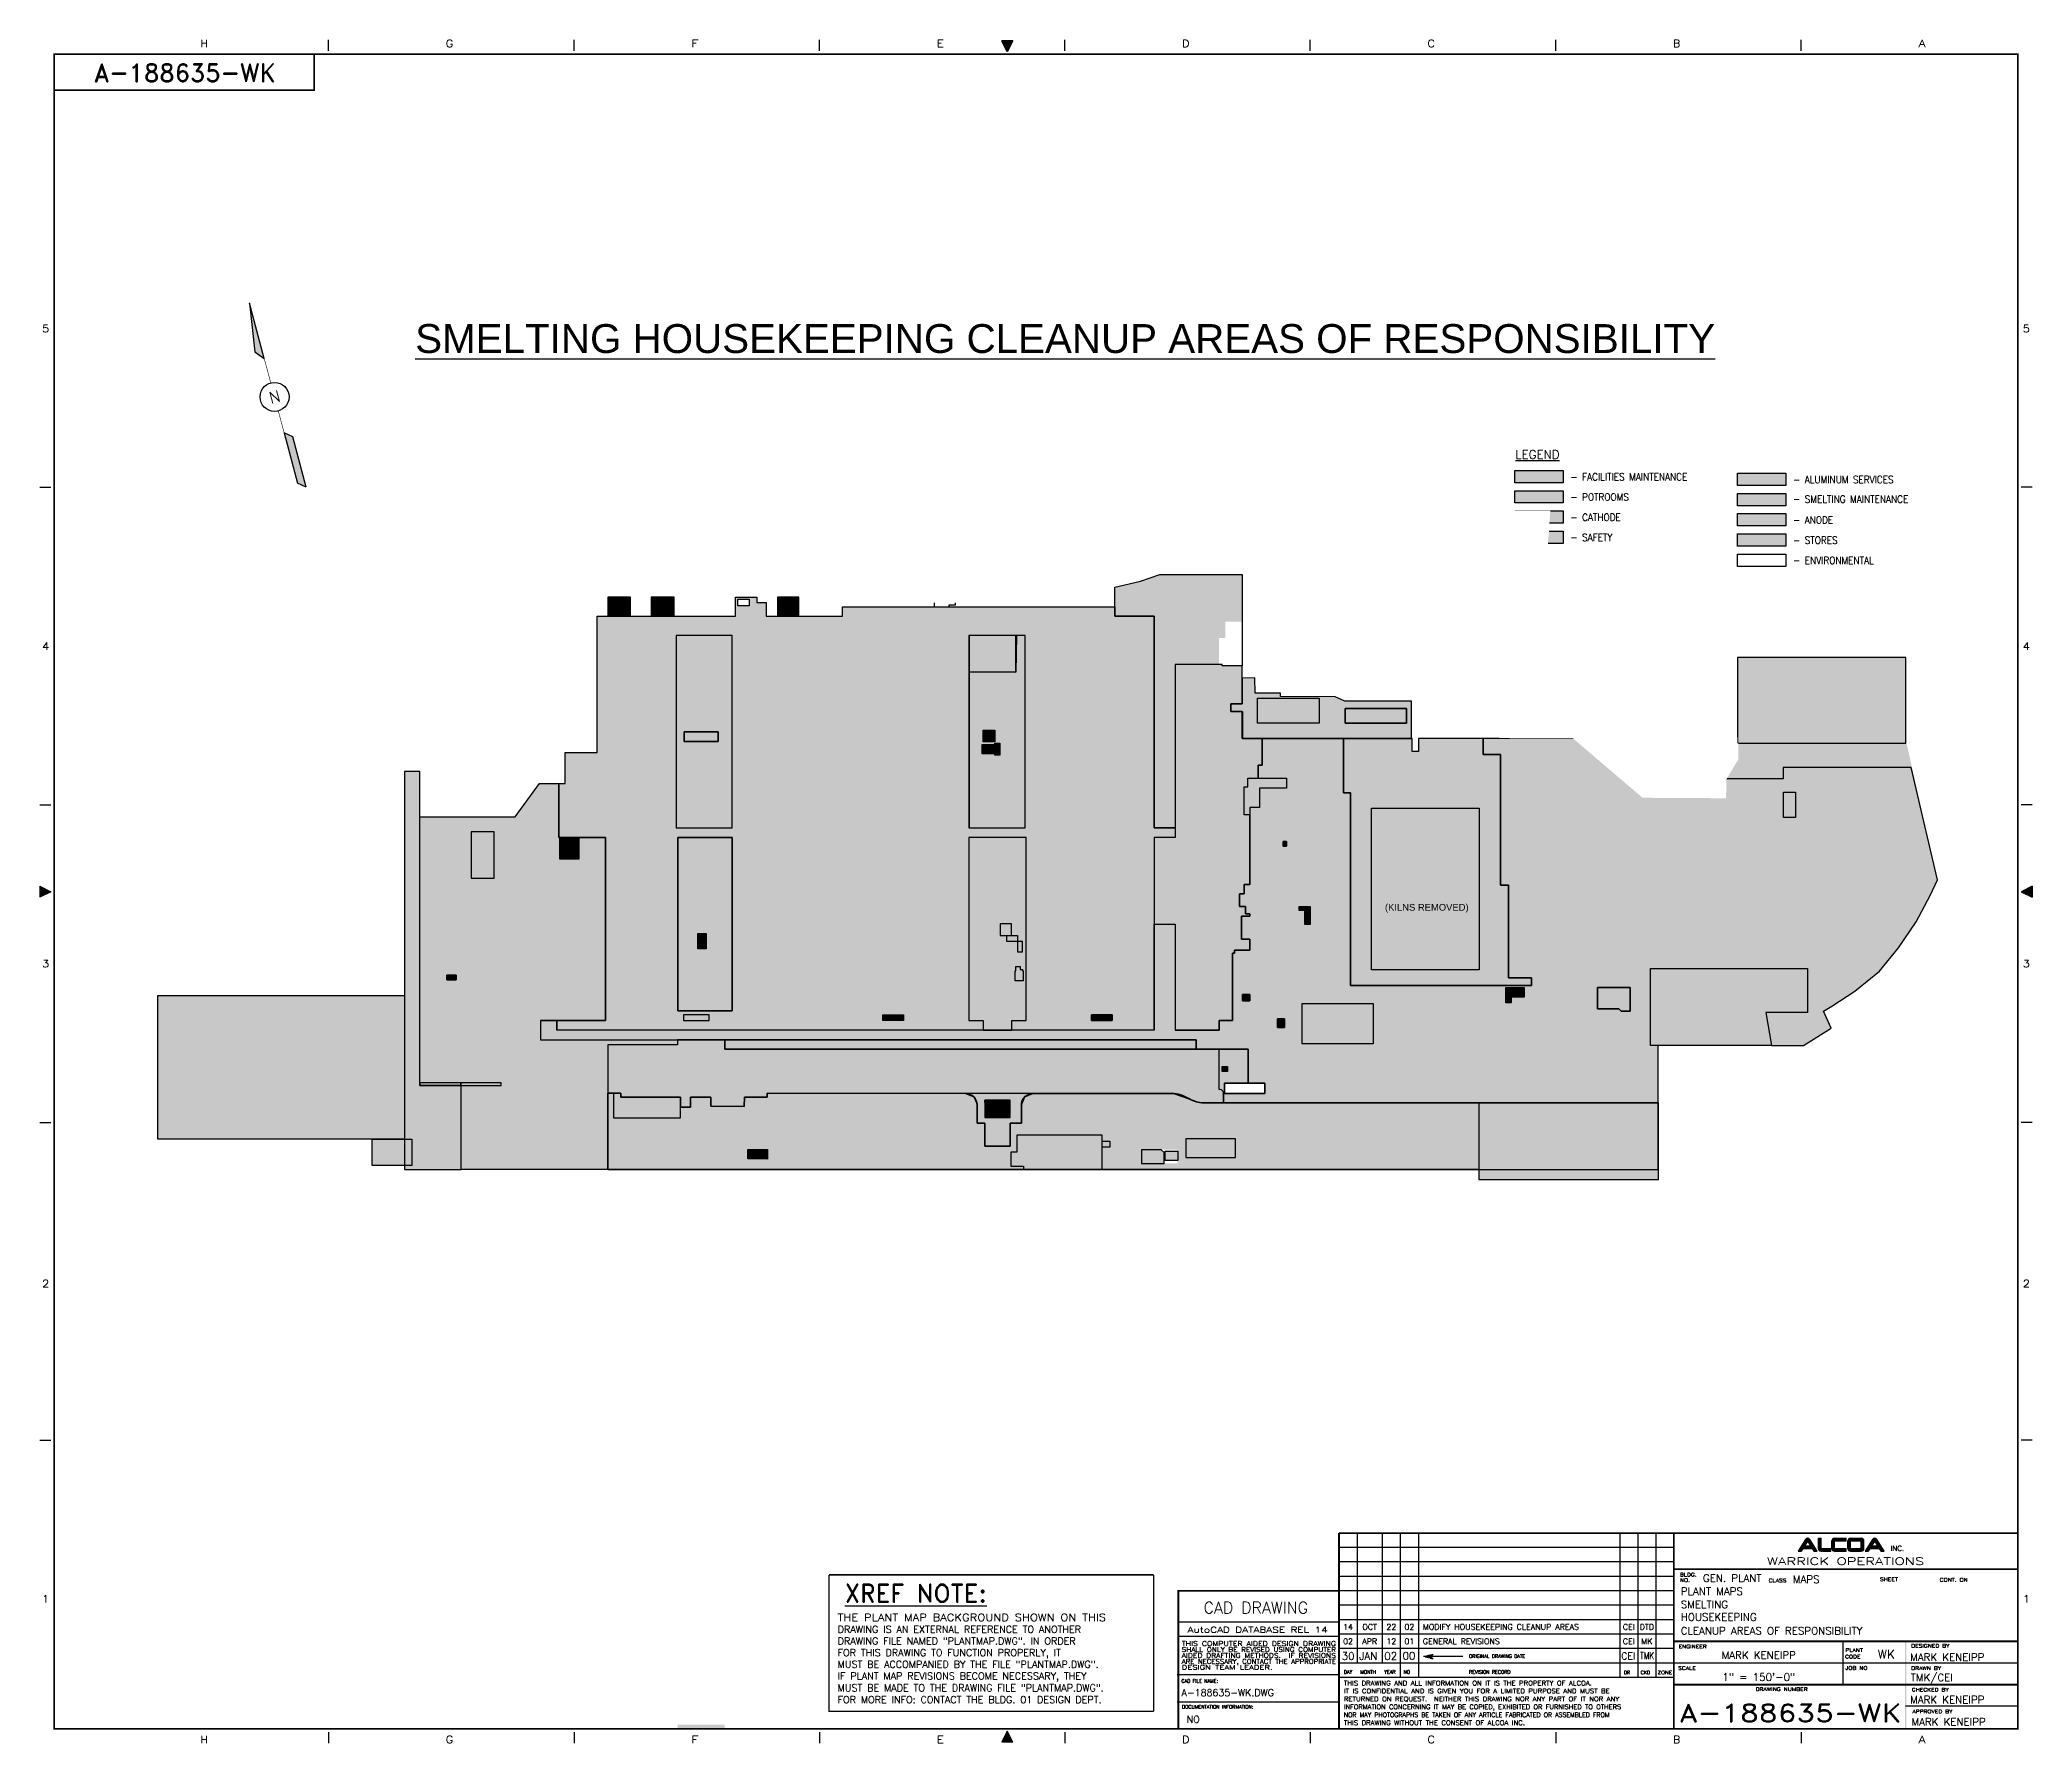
# Paper-space layout 'Layout1' of a CAD drawing. Extents: x 0 to 34.5, y 0.2 to 29.8.
# The model-space entities are those that its viewports show. They can reach past a viewport. Long polylines and large blocks are cut down to what shows.
import ezdxf
from ezdxf.enums import TextEntityAlignment as Align

# ---------------------------------------------------------------- set-up
doc = ezdxf.new("R2010")
doc.units = 0
doc.header["$MEASUREMENT"] = 0
doc.layers.get('0').update_dxf_attribs({"linetype": 'CONTINUOUS'})
for name, color, linetype in [('ALUMINUM SERVICES', 1, 'CONTINUOUS'), ('ANODE', 6, 'CONTINUOUS'), ('CATHODE', 153, 'CONTINUOUS'), ('facilities maint', 51, 'CONTINUOUS'), ('MAINT', 131, 'CONTINUOUS'), ('MV', 5, 'CONTINUOUS'), ('POTROOM', 31, 'CONTINUOUS'), ('safety', 3, 'CONTINUOUS'), ('store room', 108, 'CONTINUOUS'), ('TEXT', 7, 'CONTINUOUS'), ('WBOR', 7, 'CONTINUOUS')]:
    doc.layers.add(name, color=color, linetype=linetype)
doc.layers.get('MV').off()
doc.styles.add('arial', font='arial.ttf')
doc.styles.add('BOLD', font='arial.ttf')
doc.styles.add('ROMAND', font='ROMAND')
doc.styles.add('ROMANS', font='romans.shx')
doc.styles.add('SIMPLEX', font='SIMPLEX')
doc.styles.add('TITLEBLOCK', font='SIMPLEX.shx')

psp = doc.layouts.get("Layout1")

# ---------------------------------------------------------------- texts
at = {"layer": 'TEXT', "style": 'BOLD'}
psp.add_text('%%uSMELTING HOUSEKEEPING CLEANUP AREAS OF RESPONSIBILITY', height=0.5, dxfattribs=at).set_placement((17.755, 24.577), align=Align.MIDDLE)
at = {"layer": 'TEXT', "color": 7, "style": 'SIMPLEX'}
psp.add_text('%%uLEGEND%%u', height=0.15, dxfattribs=at).set_placement((25.551, 22.494))
at = {"layer": 'TEXT', "color": 7, "style": 'SIMPLEX', "width": 0.9}
for s, p in [('- FACILITIES MAINTENANCE', (26.504, 22.119)), ('- ALUMINUM SERVICES', (30.36, 22.072)), ('- POTROOMS', (26.504, 21.769)), ('- SMELTING MAINTENANCE', (30.359, 21.733)), ('- CATHODE', (26.504, 21.419)), ('- ANODE', (30.36, 21.372)), ('- SAFETY', (26.504, 21.069)), ('- STORES', (30.36, 21.022)), ('- ENVIRONMENTAL', (30.36, 20.672))]:
    psp.add_text(s, height=0.125, dxfattribs=at).set_placement(p)
at = {"layer": 'WBOR', "style": 'SIMPLEX'}
psp.add_text('N', height=0.2, rotation=15, dxfattribs=at).set_placement((4.09, 23.47), align=Align.CENTER)
at = {"layer": 'WBOR', "style": 'ROMAND'}
psp.add_text('%%UXREF NOTE:', height=0.31225, dxfattribs=at).set_placement((15.169, 2.689), align=Align.CENTER)
at = {"layer": 'WBOR', "style": 'ROMANS'}
psp.add_text('THE PLANT MAP BACKGROUND SHOWN ON THIS ', height=0.12606, dxfattribs=at).set_placement((13.815, 2.365), (18.564, 2.365), align=Align.ALIGNED)
at = {"layer": 'WBOR'}
for s, height, style, p in [('DRAWING IS AN EXTERNAL REFERENCE TO ANOTHER', 0.12175, 'ROMANS', (13.815, 2.162)), ('DRAWING FILE NAMED "PLANTMAP.DWG". IN ORDER', 0.12175, 'ROMANS', (13.815, 1.959)), ('MODIFY HOUSEKEEPING CLEANUP AREAS', 0.1, 'SIMPLEX', (23.949, 2.213)), ('FOR THIS DRAWING TO FUNCTION PROPERLY, IT', 0.12175, 'ROMANS', (13.815, 1.756)), ('GENERAL REVISIONS', 0.1, 'SIMPLEX', (23.949, 1.963)), ('MUST BE ACCOMPANIED BY THE FILE "PLANTMAP.DWG".', 0.12175, 'ROMANS', (13.815, 1.553)), ('IF PLANT MAP REVISIONS BECOME NECESSARY, THEY', 0.12175, 'ROMANS', (13.815, 1.35)), ('MUST BE MADE TO THE DRAWING FILE "PLANTMAP.DWG".', 0.12175, 'ROMANS', (13.815, 1.147)), ('FOR MORE INFO: CONTACT THE BLDG. 01 DESIGN DEPT.', 0.12175, 'ROMANS', (13.815, 0.944))]:
    psp.add_text(s, height=height, dxfattribs=dict(at, style=style)).set_placement(p)
at = {"layer": 'WBOR', "style": 'SIMPLEX'}
for s, p in [('14', (22.653, 2.263)), ('OCT', (23.028, 2.263)), ('22', (23.403, 2.263)), ('02', (23.715, 2.263)), ('CEI', (27.515, 2.263)), ('DTD', (27.828, 2.263)), ('02', (22.653, 2.013)), ('APR', (23.028, 2.013)), ('12', (23.403, 2.013)), ('01', (23.715, 2.013)), ('CEI', (27.515, 2.013)), ('MK', (27.828, 2.013))]:
    psp.add_text(s, height=0.1, dxfattribs=at).set_placement(p, align=Align.MIDDLE)

msp = doc.modelspace()

# ---------------------------------------------------------------- texts
at = {"style": 'arial'}
msp.add_text('(KILNS REMOVED)', height=210, dxfattribs=at).set_placement((43019, 29044))

# ---------------------------------------------------------------- blocks, each defined once
blk = doc.blocks.new('A1_ISS_H')
at = {"layer": 'WBOR'}
for p, q in [((5, 29.56), (5, 29.75)), ((9.25, 29.56), (9.25, 29.75)), ((13.5, 29.56), (13.5, 29.75)), ((16.846, 29.735), (16.656, 29.735)), ((16.751, 29.545), (16.656, 29.735)), ((16.846, 29.735), (16.751, 29.545)), ((17.75, 29.56), (17.75, 29.75)), ((22, 29.56), (22, 29.75)), ((26.25, 29.56), (26.25, 29.75)), ((30.5, 29.56), (30.5, 29.75)), ((0, 22), (0.19, 22)), ((34.5, 22), (34.31, 22)), ((0, 16.5), (0.19, 16.5)), ((34.5, 16.5), (34.31, 16.5)), ((0, 15.09), (0.19, 14.995)), ((0, 15.09), (0, 14.9)), ((0.19, 14.995), (0, 14.9)), ((34.5, 15.09), (34.31, 14.995)), ((34.31, 14.995), (34.5, 14.9)), ((34.5, 15.09), (34.5, 14.9)), ((0, 11), (0.19, 11)), ((34.5, 11), (34.31, 11)), ((0, 5.5), (0.19, 5.5)), ((34.5, 5.5), (34.31, 5.5)), ((30.601, 3.796), (30.625, 3.796)), ((30.798, 3.622), (30.798, 3.798)), ((30.798, 3.798), (30.845, 3.798)), ((30.798, 3.796), (30.845, 3.796)), ((30.845, 3.622), (30.845, 3.798)), ((31.062, 3.796), (31.281, 3.796)), ((31.077, 3.798), (31.281, 3.798)), ((31.281, 3.752), (31.281, 3.798)), ((31.341, 3.796), (31.555, 3.796)), ((31.355, 3.798), (31.541, 3.798)), ((31.761, 3.796), (31.785, 3.796)), ((30.574, 3.777), (30.447, 3.576)), ((30.447, 3.576), (30.501, 3.576)), ((30.448, 3.578), (30.503, 3.578)), ((30.449, 3.58), (30.504, 3.58)), ((30.451, 3.583), (30.506, 3.583)), ((30.452, 3.585), (30.507, 3.585)), ((30.454, 3.587), (30.509, 3.587)), ((30.455, 3.59), (30.51, 3.59)), ((30.457, 3.592), (30.512, 3.592)), ((30.458, 3.594), (30.513, 3.594)), ((30.46, 3.597), (30.515, 3.597)), ((30.461, 3.599), (30.516, 3.599)), ((30.463, 3.601), (30.518, 3.601)), ((30.464, 3.603), (30.519, 3.603)), ((30.466, 3.606), (30.52, 3.606)), ((30.467, 3.608), (30.522, 3.608)), ((30.469, 3.61), (30.523, 3.61)), ((30.47, 3.613), (30.525, 3.613)), ((30.471, 3.615), (30.526, 3.615)), ((30.473, 3.617), (30.528, 3.617)), ((30.474, 3.62), (30.529, 3.62)), ((30.476, 3.622), (30.531, 3.622)), ((30.477, 3.624), (30.748, 3.624)), ((30.479, 3.627), (30.747, 3.627)), ((30.48, 3.629), (30.745, 3.629)), ((30.482, 3.631), (30.744, 3.631)), ((30.483, 3.634), (30.742, 3.634)), ((30.485, 3.636), (30.741, 3.636)), ((30.486, 3.638), (30.739, 3.638)), ((30.488, 3.641), (30.738, 3.641)), ((30.489, 3.643), (30.737, 3.643)), ((30.49, 3.645), (30.735, 3.645)), ((30.492, 3.648), (30.734, 3.648)), ((30.493, 3.65), (30.732, 3.65)), ((30.495, 3.652), (30.731, 3.652)), ((30.496, 3.655), (30.729, 3.655)), ((30.498, 3.657), (30.728, 3.657)), ((30.499, 3.659), (30.726, 3.659)), ((30.501, 3.661), (30.725, 3.661)), ((30.531, 3.622), (30.501, 3.576)), ((30.502, 3.664), (30.723, 3.664)), ((30.504, 3.666), (30.722, 3.666)), ((30.505, 3.668), (30.56, 3.668)), ((30.507, 3.671), (30.561, 3.671)), ((30.508, 3.673), (30.563, 3.673)), ((30.51, 3.675), (30.564, 3.675)), ((30.511, 3.678), (30.566, 3.678)), ((30.512, 3.68), (30.567, 3.68)), ((30.514, 3.682), (30.569, 3.682)), ((30.515, 3.685), (30.57, 3.685)), ((30.517, 3.687), (30.572, 3.687)), ((30.518, 3.689), (30.573, 3.689)), ((30.52, 3.692), (30.575, 3.692)), ((30.521, 3.694), (30.576, 3.694)), ((30.523, 3.696), (30.578, 3.696)), ((30.524, 3.699), (30.579, 3.699)), ((30.526, 3.701), (30.581, 3.701)), ((30.527, 3.703), (30.582, 3.703)), ((30.529, 3.706), (30.583, 3.706)), ((30.53, 3.708), (30.585, 3.708)), ((30.531, 3.622), (30.695, 3.622)), ((30.532, 3.71), (30.586, 3.71)), ((30.533, 3.713), (30.588, 3.713)), ((30.534, 3.715), (30.589, 3.715)), ((30.536, 3.717), (30.591, 3.717)), ((30.537, 3.72), (30.592, 3.72)), ((30.539, 3.722), (30.594, 3.722)), ((30.54, 3.724), (30.595, 3.724)), ((30.542, 3.726), (30.597, 3.726)), ((30.543, 3.729), (30.598, 3.729)), ((30.545, 3.731), (30.6, 3.731)), ((30.546, 3.733), (30.601, 3.733)), ((30.548, 3.736), (30.603, 3.736)), ((30.549, 3.738), (30.604, 3.738)), ((30.551, 3.74), (30.605, 3.74)), ((30.552, 3.743), (30.607, 3.743)), ((30.554, 3.745), (30.608, 3.745)), ((30.555, 3.747), (30.61, 3.747)), ((30.556, 3.75), (30.611, 3.75)), ((30.558, 3.752), (30.668, 3.752)), ((30.559, 3.754), (30.666, 3.754)), ((30.613, 3.752), (30.56, 3.668)), ((30.56, 3.668), (30.666, 3.668)), ((30.561, 3.757), (30.665, 3.757)), ((30.562, 3.759), (30.663, 3.759)), ((30.564, 3.761), (30.662, 3.761)), ((30.565, 3.764), (30.66, 3.764)), ((30.567, 3.766), (30.659, 3.766)), ((30.568, 3.768), (30.657, 3.768)), ((30.57, 3.771), (30.656, 3.771)), ((30.571, 3.773), (30.654, 3.773)), ((30.573, 3.775), (30.653, 3.775)), ((30.574, 3.778), (30.652, 3.778)), ((30.576, 3.78), (30.65, 3.78)), ((30.578, 3.782), (30.648, 3.782)), ((30.58, 3.784), (30.645, 3.784)), ((30.583, 3.787), (30.643, 3.787)), ((30.586, 3.789), (30.64, 3.789)), ((30.589, 3.791), (30.636, 3.791)), ((30.594, 3.794), (30.631, 3.794)), ((30.666, 3.668), (30.613, 3.752)), ((30.614, 3.75), (30.669, 3.75)), ((30.616, 3.747), (30.671, 3.747)), ((30.617, 3.745), (30.672, 3.745)), ((30.619, 3.743), (30.674, 3.743)), ((30.62, 3.74), (30.675, 3.74)), ((30.622, 3.738), (30.676, 3.738)), ((30.623, 3.736), (30.678, 3.736)), ((30.625, 3.733), (30.679, 3.733)), ((30.626, 3.731), (30.681, 3.731)), ((30.627, 3.729), (30.682, 3.729)), ((30.629, 3.726), (30.684, 3.726)), ((30.63, 3.724), (30.685, 3.724)), ((30.632, 3.722), (30.687, 3.722)), ((30.633, 3.72), (30.688, 3.72)), ((30.635, 3.717), (30.69, 3.717)), ((30.636, 3.715), (30.691, 3.715)), ((30.638, 3.713), (30.693, 3.713)), ((30.639, 3.71), (30.694, 3.71)), ((30.641, 3.708), (30.696, 3.708)), ((30.642, 3.706), (30.697, 3.706)), ((30.644, 3.703), (30.698, 3.703)), ((30.645, 3.701), (30.7, 3.701)), ((30.646, 3.699), (30.701, 3.699)), ((30.648, 3.696), (30.703, 3.696)), ((30.649, 3.694), (30.704, 3.694)), ((30.651, 3.692), (30.706, 3.692)), ((30.779, 3.576), (30.652, 3.777)), ((30.652, 3.689), (30.707, 3.689)), ((30.654, 3.687), (30.709, 3.687)), ((30.655, 3.685), (30.71, 3.685)), ((30.657, 3.682), (30.712, 3.682)), ((30.658, 3.68), (30.713, 3.68)), ((30.66, 3.678), (30.715, 3.678)), ((30.661, 3.675), (30.716, 3.675)), ((30.663, 3.673), (30.717, 3.673)), ((30.664, 3.671), (30.719, 3.671)), ((30.666, 3.668), (30.72, 3.668)), ((30.695, 3.622), (30.75, 3.622)), ((30.724, 3.576), (30.695, 3.622)), ((30.696, 3.62), (30.751, 3.62)), ((30.698, 3.617), (30.753, 3.617)), ((30.699, 3.615), (30.754, 3.615)), ((30.701, 3.613), (30.756, 3.613)), ((30.702, 3.61), (30.757, 3.61)), ((30.704, 3.608), (30.759, 3.608)), ((30.705, 3.606), (30.76, 3.606)), ((30.707, 3.603), (30.761, 3.603)), ((30.708, 3.601), (30.763, 3.601)), ((30.71, 3.599), (30.764, 3.599)), ((30.711, 3.597), (30.766, 3.597)), ((30.712, 3.594), (30.767, 3.594)), ((30.714, 3.592), (30.769, 3.592)), ((30.715, 3.59), (30.77, 3.59)), ((30.717, 3.587), (30.772, 3.587)), ((30.718, 3.585), (30.773, 3.585)), ((30.72, 3.583), (30.775, 3.583)), ((30.721, 3.58), (30.776, 3.58)), ((30.723, 3.578), (30.778, 3.578)), ((30.724, 3.576), (30.779, 3.576)), ((30.798, 3.794), (30.845, 3.794)), ((30.798, 3.791), (30.845, 3.791)), ((30.798, 3.789), (30.845, 3.789)), ((30.798, 3.787), (30.845, 3.787)), ((30.798, 3.784), (30.845, 3.784)), ((30.798, 3.782), (30.845, 3.782)), ((30.798, 3.78), (30.845, 3.78)), ((30.798, 3.778), (30.845, 3.778)), ((30.798, 3.775), (30.845, 3.775)), ((30.798, 3.773), (30.845, 3.773)), ((30.798, 3.771), (30.845, 3.771)), ((30.798, 3.768), (30.845, 3.768)), ((30.798, 3.766), (30.845, 3.766)), ((30.798, 3.764), (30.845, 3.764)), ((30.798, 3.761), (30.845, 3.761)), ((30.798, 3.759), (30.845, 3.759)), ((30.798, 3.757), (30.845, 3.757)), ((30.798, 3.754), (30.845, 3.754)), ((30.798, 3.752), (30.845, 3.752)), ((30.798, 3.75), (30.845, 3.75)), ((30.798, 3.747), (30.845, 3.747)), ((30.798, 3.745), (30.845, 3.745)), ((30.798, 3.743), (30.845, 3.743)), ((30.798, 3.74), (30.845, 3.74)), ((30.798, 3.738), (30.845, 3.738)), ((30.798, 3.736), (30.845, 3.736)), ((30.798, 3.733), (30.845, 3.733)), ((30.798, 3.731), (30.845, 3.731)), ((30.798, 3.729), (30.845, 3.729)), ((30.798, 3.726), (30.845, 3.726)), ((30.798, 3.724), (30.845, 3.724)), ((30.798, 3.722), (30.845, 3.722)), ((30.798, 3.72), (30.845, 3.72)), ((30.798, 3.717), (30.845, 3.717)), ((30.798, 3.715), (30.845, 3.715)), ((30.798, 3.713), (30.845, 3.713)), ((30.798, 3.71), (30.845, 3.71)), ((30.798, 3.708), (30.845, 3.708)), ((30.798, 3.706), (30.845, 3.706)), ((30.798, 3.703), (30.845, 3.703)), ((30.798, 3.701), (30.845, 3.701)), ((30.798, 3.699), (30.845, 3.699)), ((30.798, 3.696), (30.845, 3.696)), ((30.798, 3.694), (30.845, 3.694)), ((30.798, 3.692), (30.845, 3.692)), ((30.798, 3.689), (30.845, 3.689)), ((30.798, 3.687), (30.845, 3.687)), ((30.798, 3.685), (30.845, 3.685)), ((30.798, 3.682), (30.845, 3.682)), ((30.798, 3.68), (30.845, 3.68)), ((30.798, 3.678), (30.845, 3.678)), ((30.798, 3.675), (30.845, 3.675)), ((30.798, 3.673), (30.845, 3.673)), ((30.798, 3.671), (30.845, 3.671)), ((30.798, 3.668), (30.845, 3.668)), ((30.798, 3.666), (30.845, 3.666)), ((30.798, 3.664), (30.845, 3.664)), ((30.798, 3.661), (30.845, 3.661)), ((30.798, 3.659), (30.845, 3.659)), ((30.798, 3.657), (30.845, 3.657)), ((30.798, 3.655), (30.845, 3.655)), ((30.798, 3.652), (30.845, 3.652)), ((30.798, 3.65), (30.845, 3.65)), ((30.798, 3.648), (30.845, 3.648)), ((30.798, 3.645), (30.845, 3.645)), ((30.798, 3.643), (30.845, 3.643)), ((30.798, 3.641), (30.845, 3.641)), ((30.798, 3.638), (30.845, 3.638)), ((30.798, 3.636), (30.845, 3.636)), ((30.798, 3.634), (30.845, 3.634)), ((30.798, 3.631), (30.845, 3.631)), ((30.798, 3.629), (30.845, 3.629)), ((30.798, 3.627), (30.845, 3.627)), ((30.798, 3.624), (30.845, 3.624)), ((30.798, 3.622), (30.845, 3.622)), ((30.798, 3.62), (31.012, 3.62)), ((30.799, 3.617), (31.012, 3.617)), ((30.799, 3.615), (31.012, 3.615)), ((30.799, 3.613), (31.012, 3.613)), ((30.8, 3.61), (31.012, 3.61)), ((30.801, 3.608), (31.012, 3.608)), ((30.801, 3.606), (31.012, 3.606)), ((30.802, 3.603), (31.012, 3.603)), ((30.803, 3.601), (31.012, 3.601)), ((30.805, 3.599), (31.012, 3.599)), ((30.806, 3.597), (31.012, 3.597)), ((30.808, 3.594), (31.012, 3.594)), ((30.81, 3.592), (31.012, 3.592)), ((30.812, 3.59), (31.012, 3.59)), ((30.814, 3.587), (31.012, 3.587)), ((30.817, 3.585), (31.012, 3.585)), ((30.82, 3.583), (31.012, 3.583)), ((30.825, 3.58), (31.012, 3.58)), ((30.83, 3.578), (31.012, 3.578)), ((30.845, 3.622), (31.012, 3.622)), ((30.845, 3.576), (31.012, 3.576)), ((31.012, 3.576), (31.012, 3.622)), ((31.03, 3.754), (31.281, 3.754)), ((31.03, 3.622), (31.03, 3.752)), ((31.03, 3.752), (31.077, 3.752)), ((31.03, 3.75), (31.077, 3.75)), ((31.03, 3.747), (31.077, 3.747)), ((31.03, 3.745), (31.077, 3.745)), ((31.03, 3.743), (31.077, 3.743)), ((31.03, 3.74), (31.077, 3.74)), ((31.03, 3.738), (31.077, 3.738)), ((31.03, 3.736), (31.077, 3.736)), ((31.03, 3.733), (31.077, 3.733)), ((31.03, 3.731), (31.077, 3.731)), ((31.03, 3.729), (31.077, 3.729)), ((31.03, 3.726), (31.077, 3.726)), ((31.03, 3.724), (31.077, 3.724)), ((31.03, 3.722), (31.077, 3.722)), ((31.03, 3.72), (31.077, 3.72)), ((31.03, 3.717), (31.077, 3.717)), ((31.03, 3.715), (31.077, 3.715)), ((31.03, 3.713), (31.077, 3.713)), ((31.03, 3.71), (31.077, 3.71)), ((31.03, 3.708), (31.077, 3.708)), ((31.03, 3.706), (31.077, 3.706)), ((31.03, 3.703), (31.077, 3.703)), ((31.03, 3.701), (31.077, 3.701)), ((31.03, 3.699), (31.077, 3.699)), ((31.03, 3.696), (31.077, 3.696)), ((31.03, 3.694), (31.077, 3.694)), ((31.03, 3.692), (31.077, 3.692)), ((31.03, 3.689), (31.077, 3.689)), ((31.03, 3.687), (31.077, 3.687)), ((31.03, 3.685), (31.077, 3.685)), ((31.03, 3.682), (31.077, 3.682)), ((31.03, 3.68), (31.077, 3.68)), ((31.03, 3.678), (31.077, 3.678)), ((31.03, 3.675), (31.077, 3.675)), ((31.03, 3.673), (31.077, 3.673)), ((31.03, 3.671), (31.077, 3.671)), ((31.03, 3.668), (31.077, 3.668)), ((31.03, 3.666), (31.077, 3.666)), ((31.03, 3.664), (31.077, 3.664)), ((31.03, 3.661), (31.077, 3.661)), ((31.03, 3.659), (31.077, 3.659)), ((31.03, 3.657), (31.077, 3.657)), ((31.03, 3.655), (31.077, 3.655)), ((31.03, 3.652), (31.077, 3.652)), ((31.03, 3.65), (31.077, 3.65)), ((31.03, 3.648), (31.077, 3.648)), ((31.03, 3.645), (31.077, 3.645)), ((31.03, 3.643), (31.077, 3.643)), ((31.03, 3.641), (31.077, 3.641)), ((31.03, 3.638), (31.077, 3.638)), ((31.03, 3.636), (31.077, 3.636)), ((31.03, 3.634), (31.077, 3.634)), ((31.03, 3.631), (31.077, 3.631)), ((31.03, 3.629), (31.077, 3.629)), ((31.03, 3.627), (31.077, 3.627)), ((31.03, 3.624), (31.077, 3.624)), ((31.03, 3.622), (31.077, 3.622)), ((31.03, 3.62), (31.281, 3.62)), ((31.031, 3.761), (31.281, 3.761)), ((31.031, 3.759), (31.281, 3.759)), ((31.031, 3.757), (31.281, 3.757)), ((31.031, 3.617), (31.281, 3.617)), ((31.031, 3.615), (31.281, 3.615)), ((31.031, 3.613), (31.281, 3.613)), ((31.032, 3.764), (31.281, 3.764)), ((31.032, 3.61), (31.281, 3.61)), ((31.033, 3.768), (31.281, 3.768)), ((31.033, 3.766), (31.281, 3.766)), ((31.033, 3.608), (31.281, 3.608)), ((31.033, 3.606), (31.281, 3.606)), ((31.034, 3.771), (31.281, 3.771)), ((31.034, 3.603), (31.281, 3.603)), ((31.035, 3.773), (31.281, 3.773)), ((31.035, 3.601), (31.281, 3.601)), ((31.037, 3.775), (31.281, 3.775)), ((31.037, 3.599), (31.281, 3.599)), ((31.038, 3.778), (31.281, 3.778)), ((31.038, 3.597), (31.281, 3.597)), ((31.04, 3.78), (31.281, 3.78)), ((31.04, 3.594), (31.281, 3.594)), ((31.042, 3.782), (31.281, 3.782)), ((31.042, 3.592), (31.281, 3.592)), ((31.044, 3.784), (31.281, 3.784)), ((31.044, 3.59), (31.281, 3.59)), ((31.046, 3.787), (31.281, 3.787)), ((31.046, 3.587), (31.281, 3.587)), ((31.049, 3.789), (31.281, 3.789)), ((31.049, 3.585), (31.281, 3.585)), ((31.052, 3.791), (31.281, 3.791)), ((31.052, 3.583), (31.281, 3.583)), ((31.057, 3.794), (31.281, 3.794)), ((31.057, 3.58), (31.281, 3.58)), ((31.062, 3.578), (31.281, 3.578)), ((31.077, 3.622), (31.077, 3.752)), ((31.077, 3.752), (31.281, 3.752)), ((31.077, 3.622), (31.281, 3.622)), ((31.077, 3.576), (31.281, 3.576)), ((31.281, 3.576), (31.281, 3.622)), ((31.309, 3.759), (31.587, 3.759)), ((31.309, 3.757), (31.587, 3.757)), ((31.309, 3.754), (31.587, 3.754)), ((31.309, 3.622), (31.309, 3.752)), ((31.309, 3.752), (31.355, 3.752)), ((31.309, 3.75), (31.355, 3.75)), ((31.309, 3.747), (31.355, 3.747)), ((31.309, 3.745), (31.355, 3.745)), ((31.309, 3.743), (31.355, 3.743)), ((31.309, 3.74), (31.355, 3.74)), ((31.309, 3.738), (31.355, 3.738)), ((31.309, 3.736), (31.355, 3.736)), ((31.309, 3.733), (31.355, 3.733)), ((31.309, 3.731), (31.355, 3.731)), ((31.309, 3.729), (31.355, 3.729)), ((31.309, 3.726), (31.355, 3.726)), ((31.309, 3.724), (31.355, 3.724)), ((31.309, 3.722), (31.355, 3.722)), ((31.309, 3.72), (31.355, 3.72)), ((31.309, 3.717), (31.355, 3.717)), ((31.309, 3.715), (31.355, 3.715)), ((31.309, 3.713), (31.355, 3.713)), ((31.309, 3.71), (31.355, 3.71)), ((31.309, 3.708), (31.355, 3.708)), ((31.309, 3.706), (31.355, 3.706)), ((31.309, 3.703), (31.355, 3.703)), ((31.309, 3.701), (31.355, 3.701)), ((31.309, 3.699), (31.355, 3.699)), ((31.309, 3.696), (31.355, 3.696)), ((31.309, 3.694), (31.355, 3.694)), ((31.309, 3.692), (31.355, 3.692)), ((31.309, 3.689), (31.355, 3.689)), ((31.309, 3.687), (31.355, 3.687)), ((31.309, 3.685), (31.355, 3.685)), ((31.309, 3.682), (31.355, 3.682)), ((31.309, 3.68), (31.355, 3.68)), ((31.309, 3.678), (31.355, 3.678)), ((31.309, 3.675), (31.355, 3.675)), ((31.309, 3.673), (31.355, 3.673)), ((31.309, 3.671), (31.355, 3.671)), ((31.309, 3.668), (31.355, 3.668)), ((31.309, 3.666), (31.355, 3.666)), ((31.309, 3.664), (31.355, 3.664)), ((31.309, 3.661), (31.355, 3.661)), ((31.309, 3.659), (31.355, 3.659)), ((31.309, 3.657), (31.355, 3.657)), ((31.309, 3.655), (31.355, 3.655)), ((31.309, 3.652), (31.355, 3.652)), ((31.309, 3.65), (31.355, 3.65)), ((31.309, 3.648), (31.355, 3.648)), ((31.309, 3.645), (31.355, 3.645)), ((31.309, 3.643), (31.355, 3.643)), ((31.309, 3.641), (31.355, 3.641)), ((31.309, 3.638), (31.355, 3.638)), ((31.309, 3.636), (31.355, 3.636)), ((31.309, 3.634), (31.355, 3.634)), ((31.309, 3.631), (31.355, 3.631)), ((31.309, 3.629), (31.355, 3.629)), ((31.309, 3.627), (31.355, 3.627)), ((31.309, 3.624), (31.355, 3.624)), ((31.309, 3.622), (31.355, 3.622)), ((31.309, 3.62), (31.587, 3.62)), ((31.309, 3.617), (31.587, 3.617)), ((31.309, 3.615), (31.587, 3.615)), ((31.31, 3.764), (31.586, 3.764)), ((31.31, 3.761), (31.586, 3.761)), ((31.31, 3.613), (31.586, 3.613)), ((31.31, 3.61), (31.586, 3.61)), ((31.311, 3.766), (31.585, 3.766)), ((31.311, 3.608), (31.585, 3.608)), ((31.312, 3.768), (31.584, 3.768)), ((31.312, 3.606), (31.584, 3.606)), ((31.313, 3.771), (31.583, 3.771)), ((31.313, 3.603), (31.583, 3.603)), ((31.314, 3.773), (31.582, 3.773)), ((31.314, 3.601), (31.582, 3.601)), ((31.315, 3.775), (31.581, 3.775)), ((31.315, 3.599), (31.581, 3.599)), ((31.317, 3.778), (31.58, 3.778)), ((31.317, 3.597), (31.58, 3.597)), ((31.318, 3.78), (31.578, 3.78)), ((31.318, 3.594), (31.578, 3.594)), ((31.32, 3.782), (31.576, 3.782)), ((31.32, 3.592), (31.576, 3.592)), ((31.322, 3.784), (31.574, 3.784)), ((31.322, 3.59), (31.574, 3.59)), ((31.325, 3.787), (31.572, 3.787)), ((31.325, 3.587), (31.572, 3.587)), ((31.327, 3.789), (31.569, 3.789)), ((31.327, 3.585), (31.569, 3.585)), ((31.331, 3.791), (31.565, 3.791)), ((31.331, 3.583), (31.565, 3.583)), ((31.335, 3.794), (31.561, 3.794)), ((31.335, 3.58), (31.561, 3.58)), ((31.341, 3.578), (31.555, 3.578)), ((31.355, 3.622), (31.355, 3.752)), ((31.355, 3.752), (31.541, 3.752)), ((31.355, 3.752), (31.541, 3.752)), ((31.355, 3.622), (31.541, 3.622)), ((31.355, 3.576), (31.541, 3.576)), ((31.541, 3.622), (31.541, 3.752)), ((31.541, 3.752), (31.587, 3.752)), ((31.541, 3.75), (31.587, 3.75)), ((31.541, 3.747), (31.587, 3.747)), ((31.541, 3.745), (31.587, 3.745)), ((31.541, 3.743), (31.587, 3.743)), ((31.541, 3.74), (31.587, 3.74)), ((31.541, 3.738), (31.587, 3.738)), ((31.541, 3.736), (31.587, 3.736)), ((31.541, 3.733), (31.587, 3.733)), ((31.541, 3.731), (31.587, 3.731)), ((31.541, 3.729), (31.587, 3.729)), ((31.541, 3.726), (31.587, 3.726)), ((31.541, 3.724), (31.587, 3.724)), ((31.541, 3.722), (31.587, 3.722)), ((31.541, 3.72), (31.587, 3.72)), ((31.541, 3.717), (31.587, 3.717)), ((31.541, 3.715), (31.587, 3.715)), ((31.541, 3.713), (31.587, 3.713)), ((31.541, 3.71), (31.587, 3.71)), ((31.541, 3.708), (31.587, 3.708)), ((31.541, 3.706), (31.587, 3.706)), ((31.541, 3.703), (31.587, 3.703)), ((31.541, 3.701), (31.587, 3.701)), ((31.541, 3.699), (31.587, 3.699)), ((31.541, 3.696), (31.587, 3.696)), ((31.541, 3.694), (31.587, 3.694)), ((31.541, 3.692), (31.587, 3.692)), ((31.541, 3.689), (31.587, 3.689)), ((31.541, 3.687), (31.587, 3.687)), ((31.541, 3.685), (31.587, 3.685)), ((31.541, 3.682), (31.587, 3.682)), ((31.541, 3.68), (31.587, 3.68)), ((31.541, 3.678), (31.587, 3.678)), ((31.541, 3.675), (31.587, 3.675)), ((31.541, 3.673), (31.587, 3.673)), ((31.541, 3.671), (31.587, 3.671)), ((31.541, 3.668), (31.587, 3.668)), ((31.541, 3.666), (31.587, 3.666)), ((31.541, 3.664), (31.587, 3.664)), ((31.541, 3.661), (31.587, 3.661)), ((31.541, 3.659), (31.587, 3.659)), ((31.541, 3.657), (31.587, 3.657)), ((31.541, 3.655), (31.587, 3.655)), ((31.541, 3.652), (31.587, 3.652)), ((31.541, 3.65), (31.587, 3.65)), ((31.541, 3.648), (31.587, 3.648)), ((31.541, 3.645), (31.587, 3.645)), ((31.541, 3.643), (31.587, 3.643)), ((31.541, 3.641), (31.587, 3.641)), ((31.541, 3.638), (31.587, 3.638)), ((31.541, 3.636), (31.587, 3.636)), ((31.541, 3.634), (31.587, 3.634)), ((31.541, 3.631), (31.587, 3.631)), ((31.541, 3.629), (31.587, 3.629)), ((31.541, 3.627), (31.587, 3.627)), ((31.541, 3.624), (31.587, 3.624)), ((31.541, 3.622), (31.587, 3.622)), ((31.587, 3.622), (31.587, 3.752)), ((31.734, 3.777), (31.607, 3.576)), ((31.607, 3.576), (31.662, 3.576)), ((31.608, 3.578), (31.663, 3.578)), ((31.61, 3.58), (31.664, 3.58)), ((31.611, 3.583), (31.666, 3.583)), ((31.613, 3.585), (31.667, 3.585)), ((31.614, 3.587), (31.669, 3.587)), ((31.615, 3.59), (31.67, 3.59)), ((31.617, 3.592), (31.672, 3.592)), ((31.618, 3.594), (31.673, 3.594)), ((31.62, 3.597), (31.675, 3.597)), ((31.621, 3.599), (31.676, 3.599)), ((31.623, 3.601), (31.678, 3.601)), ((31.624, 3.603), (31.679, 3.603)), ((31.626, 3.606), (31.681, 3.606)), ((31.627, 3.608), (31.682, 3.608)), ((31.629, 3.61), (31.684, 3.61)), ((31.63, 3.613), (31.685, 3.613)), ((31.632, 3.615), (31.686, 3.615)), ((31.633, 3.617), (31.688, 3.617)), ((31.635, 3.62), (31.689, 3.62)), ((31.636, 3.622), (31.691, 3.622)), ((31.637, 3.624), (31.908, 3.624)), ((31.639, 3.627), (31.907, 3.627)), ((31.64, 3.629), (31.905, 3.629)), ((31.642, 3.631), (31.904, 3.631)), ((31.643, 3.634), (31.903, 3.634)), ((31.645, 3.636), (31.901, 3.636)), ((31.646, 3.638), (31.9, 3.638)), ((31.648, 3.641), (31.898, 3.641)), ((31.649, 3.643), (31.897, 3.643)), ((31.651, 3.645), (31.895, 3.645)), ((31.652, 3.648), (31.894, 3.648)), ((31.654, 3.65), (31.892, 3.65)), ((31.655, 3.652), (31.891, 3.652)), ((31.657, 3.655), (31.889, 3.655)), ((31.658, 3.657), (31.888, 3.657)), ((31.659, 3.659), (31.886, 3.659)), ((31.661, 3.661), (31.885, 3.661)), ((31.662, 3.664), (31.884, 3.664)), ((31.691, 3.622), (31.662, 3.576)), ((31.664, 3.666), (31.882, 3.666)), ((31.665, 3.668), (31.72, 3.668)), ((31.667, 3.671), (31.722, 3.671)), ((31.668, 3.673), (31.723, 3.673)), ((31.67, 3.675), (31.725, 3.675)), ((31.671, 3.678), (31.726, 3.678)), ((31.673, 3.68), (31.728, 3.68)), ((31.674, 3.682), (31.729, 3.682)), ((31.676, 3.685), (31.73, 3.685)), ((31.677, 3.687), (31.732, 3.687)), ((31.678, 3.689), (31.733, 3.689)), ((31.68, 3.692), (31.735, 3.692)), ((31.681, 3.694), (31.736, 3.694)), ((31.683, 3.696), (31.738, 3.696)), ((31.684, 3.699), (31.739, 3.699)), ((31.686, 3.701), (31.741, 3.701)), ((31.687, 3.703), (31.742, 3.703)), ((31.689, 3.706), (31.744, 3.706)), ((31.69, 3.708), (31.745, 3.708)), ((31.691, 3.622), (31.855, 3.622)), ((31.692, 3.71), (31.747, 3.71)), ((31.693, 3.713), (31.748, 3.713)), ((31.695, 3.715), (31.749, 3.715)), ((31.696, 3.717), (31.751, 3.717)), ((31.698, 3.72), (31.752, 3.72)), ((31.699, 3.722), (31.754, 3.722)), ((31.7, 3.724), (31.755, 3.724)), ((31.702, 3.726), (31.757, 3.726)), ((31.703, 3.729), (31.758, 3.729)), ((31.705, 3.731), (31.76, 3.731)), ((31.706, 3.733), (31.761, 3.733)), ((31.708, 3.736), (31.763, 3.736)), ((31.709, 3.738), (31.764, 3.738)), ((31.711, 3.74), (31.766, 3.74)), ((31.712, 3.743), (31.767, 3.743)), ((31.714, 3.745), (31.769, 3.745)), ((31.715, 3.747), (31.77, 3.747)), ((31.717, 3.75), (31.771, 3.75)), ((31.718, 3.752), (31.828, 3.752)), ((31.72, 3.754), (31.826, 3.754)), ((31.773, 3.752), (31.72, 3.668)), ((31.72, 3.668), (31.826, 3.668)), ((31.721, 3.757), (31.825, 3.757)), ((31.722, 3.759), (31.823, 3.759)), ((31.724, 3.761), (31.822, 3.761)), ((31.725, 3.764), (31.821, 3.764)), ((31.727, 3.766), (31.819, 3.766)), ((31.728, 3.768), (31.818, 3.768)), ((31.73, 3.771), (31.816, 3.771)), ((31.731, 3.773), (31.815, 3.773)), ((31.733, 3.775), (31.813, 3.775)), ((31.734, 3.778), (31.812, 3.778)), ((31.736, 3.78), (31.81, 3.78)), ((31.738, 3.782), (31.808, 3.782)), ((31.74, 3.784), (31.806, 3.784)), ((31.743, 3.787), (31.803, 3.787)), ((31.746, 3.789), (31.8, 3.789)), ((31.75, 3.791), (31.796, 3.791)), ((31.754, 3.794), (31.792, 3.794)), ((31.826, 3.668), (31.773, 3.752)), ((31.774, 3.75), (31.829, 3.75)), ((31.776, 3.747), (31.831, 3.747)), ((31.777, 3.745), (31.832, 3.745)), ((31.779, 3.743), (31.834, 3.743)), ((31.78, 3.74), (31.835, 3.74)), ((31.782, 3.738), (31.837, 3.738)), ((31.783, 3.736), (31.838, 3.736)), ((31.785, 3.733), (31.84, 3.733)), ((31.786, 3.731), (31.841, 3.731)), ((31.788, 3.729), (31.842, 3.729)), ((31.789, 3.726), (31.844, 3.726)), ((31.791, 3.724), (31.845, 3.724)), ((31.792, 3.722), (31.847, 3.722)), ((31.793, 3.72), (31.848, 3.72)), ((31.795, 3.717), (31.85, 3.717)), ((31.796, 3.715), (31.851, 3.715)), ((31.798, 3.713), (31.853, 3.713)), ((31.799, 3.71), (31.854, 3.71)), ((31.801, 3.708), (31.856, 3.708)), ((31.802, 3.706), (31.857, 3.706)), ((31.804, 3.703), (31.859, 3.703)), ((31.805, 3.701), (31.86, 3.701)), ((31.807, 3.699), (31.862, 3.699)), ((31.808, 3.696), (31.863, 3.696)), ((31.81, 3.694), (31.864, 3.694)), ((31.811, 3.692), (31.866, 3.692)), ((31.939, 3.576), (31.812, 3.777)), ((31.813, 3.689), (31.867, 3.689)), ((31.814, 3.687), (31.869, 3.687)), ((31.815, 3.685), (31.87, 3.685)), ((31.817, 3.682), (31.872, 3.682)), ((31.818, 3.68), (31.873, 3.68)), ((31.82, 3.678), (31.875, 3.678)), ((31.821, 3.675), (31.876, 3.675)), ((31.823, 3.673), (31.878, 3.673)), ((31.824, 3.671), (31.879, 3.671)), ((31.826, 3.668), (31.881, 3.668)), ((31.855, 3.622), (31.91, 3.622)), ((31.884, 3.576), (31.855, 3.622)), ((31.856, 3.62), (31.911, 3.62)), ((31.858, 3.617), (31.913, 3.617)), ((31.859, 3.615), (31.914, 3.615)), ((31.861, 3.613), (31.916, 3.613)), ((31.862, 3.61), (31.917, 3.61)), ((31.864, 3.608), (31.919, 3.608)), ((31.865, 3.606), (31.92, 3.606)), ((31.867, 3.603), (31.922, 3.603)), ((31.868, 3.601), (31.923, 3.601)), ((31.87, 3.599), (31.925, 3.599)), ((31.871, 3.597), (31.926, 3.597)), ((31.873, 3.594), (31.927, 3.594)), ((31.874, 3.592), (31.929, 3.592)), ((31.876, 3.59), (31.93, 3.59)), ((31.877, 3.587), (31.932, 3.587)), ((31.878, 3.585), (31.933, 3.585)), ((31.88, 3.583), (31.935, 3.583)), ((31.881, 3.58), (31.936, 3.58)), ((31.883, 3.578), (31.938, 3.578)), ((31.884, 3.576), (31.939, 3.576)), ((5, 0.44), (5, 0.25)), ((9.25, 0.44), (9.25, 0.25)), ((13.5, 0.44), (13.5, 0.25)), ((16.751, 0.455), (16.656, 0.265)), ((16.846, 0.265), (16.751, 0.455)), ((17.75, 0.44), (17.75, 0.25)), ((22, 0.44), (22, 0.25)), ((26.25, 0.44), (26.25, 0.25)), ((30.5, 0.44), (30.5, 0.25)), ((16.846, 0.265), (16.656, 0.265))]:
    blk.add_line(p, q, dxfattribs=at)
at = {"layer": 'WBOR', "linetype": 'Continuous'}
for p, q in [((22.809, 3.876), (22.809, 1.638)), ((23.247, 3.876), (23.247, 1.638)), ((23.559, 3.876), (23.559, 1.388)), ((23.872, 3.876), (23.872, 1.638)), ((27.359, 3.886), (27.359, 1.388)), ((27.672, 3.886), (27.672, 1.388)), ((27.984, 3.886), (27.984, 1.388)), ((28.297, 3.638), (22.497, 3.638)), ((28.297, 3.388), (22.497, 3.388)), ((28.297, 3.138), (22.497, 3.138)), ((28.297, 2.888), (22.497, 2.888)), ((28.297, 2.638), (22.497, 2.638)), ((22.497, 2.348), (19.715, 2.348)), ((22.497, 2.098), (19.715, 2.098)), ((28.297, 2.388), (22.497, 2.388)), ((28.297, 2.138), (22.497, 2.138)), ((28.297, 1.888), (22.497, 1.888)), ((24.644, 1.752), (23.961, 1.752)), ((23.99, 1.759), (24.09, 1.759)), ((23.99, 1.745), (24.09, 1.745)), ((24.018, 1.766), (24.1, 1.766)), ((24.018, 1.738), (24.1, 1.738)), ((24.046, 1.773), (24.109, 1.773)), ((24.046, 1.731), (24.109, 1.731)), ((24.074, 1.78), (24.118, 1.78)), ((24.102, 1.787), (24.127, 1.787)), ((31.221, 2.013), (31.221, 1.268)), ((22.477, 1.434), (19.696, 1.434)), ((28.297, 1.638), (22.497, 1.638)), ((28.297, 1.388), (22.497, 1.388)), ((23.872, 1.638), (23.872, 1.388)), ((24.074, 1.723), (24.118, 1.723)), ((24.102, 1.716), (24.127, 1.716)), ((34.247, 1.638), (28.297, 1.638)), ((19.696, 0.968), (22.477, 0.968)), ((34.247, 0.888), (32.309, 0.888))]:
    blk.add_line(p, q, dxfattribs=at)
at = {"layer": 'WBOR', "const_width": 0.03}
blk.add_lwpolyline([(34.25, 29.5), (0.25, 29.5), (0.25, 0.5), (34.25, 0.5)], close=True, dxfattribs=at)
for points in [[(0.25, 28.88), (4.75, 28.88), (4.75, 29.5)], [(22.497, 0.513), (22.497, 3.888)], [(22.497, 0.513), (22.497, 3.888)], [(22.497, 3.888), (34.25, 3.888)], [(28.297, 0.513), (28.297, 3.888)], [(28.297, 3.263), (34.247, 3.263)], [(19.715, 0.5), (19.715, 2.888), (22.497, 2.888)], [(28.297, 2.013), (34.247, 2.013)], [(34.247, 1.263), (28.297, 1.263)]]:
    blk.add_lwpolyline(points, dxfattribs=at)
at = {"layer": 'WBOR'}
for centre, radius, start, end in [((30.613, 3.75), 0.0474, 34.1388, 145.8612), ((31.077, 3.752), 0.0464, 90, 180), ((31.355, 3.752), 0.0464, 90, 180), ((31.541, 3.752), 0.0464, 0, 90), ((31.773, 3.75), 0.0474, 34.1388, 145.8612), ((30.845, 3.622), 0.0464, 180, 270), ((31.077, 3.622), 0.0464, 180, 270), ((31.355, 3.622), 0.0464, 180, 270), ((31.541, 3.622), 0.0464, 270, 0)]:
    blk.add_arc(centre, radius, start, end, dxfattribs=at)
for points in [[(16.751, 29.545), (16.656, 29.735), (16.846, 29.735)], [(0.19, 14.998), (0, 14.903), (0, 15.093)], [(34.31, 14.998), (34.5, 14.903), (34.5, 15.093)], [(16.751, 0.455), (16.656, 0.265), (16.846, 0.265)]]:
    blk.add_solid(points, dxfattribs=at)
blk.add_trace([(32.322, 2.013), (32.297, 2.013), (32.322, 0.513), (32.297, 0.513)], dxfattribs=at)
at = {"layer": 'WBOR', "linetype": 'Continuous'}
for s, height, style, width, p, p2 in [('H', 0.125, 'ROMAND', 1.166667, (2.781, 29.625), (2.906, 29.625)), ('G', 0.125, 'ROMAND', 1.166667, (7.031, 29.625), (7.156, 29.625)), ('F', 0.125, 'ROMAND', 1.3125, (11.281, 29.625), (11.406, 29.625)), ('E', 0.125, 'ROMAND', 1.3125, (15.531, 29.625), (15.656, 29.625)), ('D', 0.125, 'ROMAND', 1.166667, (19.781, 29.625), (19.906, 29.625)), ('C', 0.125, 'ROMAND', 1.166667, (24.031, 29.625), (24.156, 29.625)), ('B', 0.125, 'ROMAND', 1.235294, (28.281, 29.625), (28.406, 29.625)), ('A', 0.125, 'ROMAND', 1.166667, (32.531, 29.625), (32.656, 29.625)), ('5', 0.125, 'ROMAND', 1.235294, (0.037, 24.687), (0.162, 24.687)), ('5', 0.125, 'ROMAND', 1.235294, (34.338, 24.687), (34.463, 24.687)), ('4', 0.125, 'ROMAND', 1.166667, (0.037, 19.187), (0.162, 19.187)), ('4', 0.125, 'ROMAND', 1.166667, (34.338, 19.187), (34.463, 19.187)), ('3', 0.125, 'ROMAND', 1.235294, (0.037, 13.687), (0.162, 13.687)), ('3', 0.125, 'ROMAND', 1.235294, (34.338, 13.687), (34.463, 13.687)), ('2', 0.125, 'ROMAND', 1.235294, (0.037, 8.147), (0.162, 8.147)), ('2', 0.125, 'ROMAND', 1.235294, (34.338, 8.147), (34.463, 8.147)), ('1', 0.125, 'ROMAND', 1.909091, (0.037, 2.687), (0.162, 2.687)), ('1', 0.125, 'ROMAND', 1.909091, (34.338, 2.687), (34.463, 2.687)), ('WK', 0.15, 'TITLEBLOCK', 1.105263, (31.826, 1.714), (32.126, 1.714)), ('H', 0.125, 'ROMAND', 1.166667, (2.781, 0.25), (2.906, 0.25)), ('G', 0.125, 'ROMAND', 1.166667, (7.031, 0.25), (7.156, 0.25)), ('F', 0.125, 'ROMAND', 1.3125, (11.281, 0.25), (11.406, 0.25)), ('E', 0.125, 'ROMAND', 1.3125, (15.531, 0.25), (15.656, 0.25)), ('D', 0.125, 'ROMAND', 1.166667, (19.781, 0.25), (19.906, 0.25)), ('C', 0.125, 'ROMAND', 1.166667, (24.031, 0.25), (24.156, 0.25)), ('B', 0.125, 'ROMAND', 1.235294, (28.281, 0.25), (28.406, 0.25)), ('A', 0.125, 'ROMAND', 1.166667, (32.531, 0.25), (32.656, 0.25))]:
    blk.add_text(s, height=height, dxfattribs=dict(at, style=style, width=width)).set_placement(p, p2, align=Align.FIT)
at = {"layer": 'WBOR', "style": 'ROMAND', "width": 1.5}
blk.add_text('WARRICK OPERATIONS', height=0.125, dxfattribs=at).set_placement((31.269, 3.339), align=Align.CENTER)
at = {"layer": 'WBOR'}
for s, height, style, p in [('INC.', 0.09, 'ROMAND', (32.048, 3.579)), ('00', 0.13, 'TITLEBLOCK', (23.597, 1.698)), ('ORIGINAL DRAWING DATE', 0.06, 'TITLEBLOCK', (24.749, 1.726)), ('DAY', 0.06, 'TITLEBLOCK', (22.579, 1.452)), ('MONTH', 0.06, 'TITLEBLOCK', (22.865, 1.452)), ('YEAR', 0.06, 'TITLEBLOCK', (23.28, 1.453)), ('NO', 0.06, 'TITLEBLOCK', (23.614, 1.452)), ('REVISION RECORD', 0.06, 'TITLEBLOCK', (24.749, 1.452)), ('DR', 0.06, 'TITLEBLOCK', (27.429, 1.443)), ('CKD', 0.06, 'TITLEBLOCK', (27.721, 1.443)), ('CAD FILE NAME:', 0.06, 'TITLEBLOCK', (19.768, 1.297)), ('DOCUMENTATION INFORMATION:', 0.06, 'TITLEBLOCK', (19.778, 0.85))]:
    blk.add_text(s, height=height, dxfattribs=dict(at, style=style)).set_placement(p)
at = {"layer": 'WBOR', "style": 'TITLEBLOCK'}
for s, height, width, p in [('BLDG.', 0.06, 1.25, (28.401, 3.139)), ('SHEET', 0.06, 1.25, (31.866, 3.058)), ('CONT. ON', 0.06, 1.25, (32.899, 3.048)), ('NO. ', 0.06, 1.25, (28.401, 3.042)), ('CLASS', 0.06, 1.25, (29.937, 3.038)), ('ENGINEER', 0.06, 1.25, (28.378, 1.895)), ('CODE', 0.06, 1.25, (31.26, 1.717)), ('PLANT', 0.06, 1.25, (31.268, 1.832)), ('DESIGNED BY', 0.06, 1.25, (32.406, 1.905)), ('DESIGN TEAM LEADER.', 0.08, 1.33, (19.774, 1.523)), ('SCALE', 0.06, 1.25, (28.37, 1.519)), ('JOB NO', 0.06, 1.25, (31.265, 1.522)), ('DRAWN BY', 0.06, 1.25, (32.406, 1.519)), ('THIS DRAWING AND ALL INFORMATION ON IT IS THE PROPERTY OF ALCOA.', 0.08, 1.09, (22.581, 1.25)), ('IT IS CONFIDENTIAL AND IS GIVEN YOU FOR A LIMITED PURPOSE AND MUST BE', 0.08, 1.09, (22.581, 1.113)), ('RETURNED ON REQUEST.  NEITHER THIS DRAWING NOR ANY PART OF IT NOR ANY', 0.08, 1.09, (22.581, 0.975)), ('DRAWING NUMBER', 0.06, 1.25, (29.711, 1.154)), ('CHECKED BY', 0.06, 1.25, (32.416, 1.145)), ('NOR MAY PHOTOGRAPHS BE TAKEN OF ANY ARTICLE FABRICATED OR ASSEMBLED FROM', 0.08, 0.98, (22.581, 0.701)), ('INFORMATION CONCERNING IT MAY BE COPIED, EXHIBITED OR FURNISHED TO OTHERS', 0.08, 1.05, (22.581, 0.838)), ('APPROVED BY', 0.06, 1.25, (32.426, 0.769)), ('THIS DRAWING WITHOUT THE CONSENT OF ALCOA INC.', 0.08, 1.09, (22.581, 0.564))]:
    blk.add_text(s, height=height, dxfattribs=dict(at, width=width)).set_placement(p)
at = {"layer": 'WBOR', "style": 'ROMAND'}
blk.add_text('CAD DRAWING', height=0.2, dxfattribs=at).set_placement((21.056, 2.495), align=Align.CENTER)
at = {"layer": 'WBOR', "style": 'TITLEBLOCK'}
for s, height, width, p, p2 in [('THIS COMPUTER AIDED DESIGN DRAWING', 0.08, 1.04511, (19.774, 1.934), (22.445, 1.934)), ('AIDED DRAFTING METHODS.  IF REVISIONS', 0.08, 0.997537, (19.774, 1.729), (22.445, 1.729)), ('SHALL ONLY BE REVISED USING COMPUTER', 0.08, 0.990492, (19.774, 1.831), (22.445, 1.831)), ('ARE NECESSARY, CONTACT THE APPROPRIATE', 0.08, 0.93378, (19.774, 1.626), (22.445, 1.626)), ('ZONE', 0.06, 1.148841, (28.014, 1.443), (28.266, 1.443))]:
    blk.add_text(s, height=height, dxfattribs=dict(at, width=width)).set_placement(p, p2, align=Align.FIT)
at = {"layer": 'WBOR'}
for tag, height, style, p in [('DWG_NO2', 0.31, 'ROMAND', (2.514, 29.024)), ('ENG', 0.13, 'TITLEBLOCK', (29.766, 1.71)), ('SCALE', 0.13, 'TITLEBLOCK', (29.766, 1.33))]:
    blk.add_attdef(tag, text='', height=height, dxfattribs=dict(at, style=style)).set_placement(p, align=Align.CENTER)
at = {"layer": 'WBOR', "style": 'TITLEBLOCK'}
for tag, p, height in [('BLDG_NO', (28.8, 3.043), 0.13), ('CLASS', (30.356, 3.022), 0.13), ('SHEET_NO', (32.315, 3.033), 0.13), ('CONT_ON', (33.538, 3.043), 0.13), ('TITLE_1', (28.415, 2.815), 0.13), ('TITLE_2', (28.415, 2.587), 0.13), ('TITLE_3', (28.415, 2.369), 0.13), ('TITLE_4', (28.415, 2.13), 0.13), ('DA', (22.544, 1.694), 0.13), ('MTH', (22.848, 1.694), 0.13), ('YR', (23.281, 1.694), 0.13), ('DBY', (32.387, 1.674), 0.13), ('JOB_NO', (31.268, 1.326), 0.13), ('DWGBY', (32.397, 1.322), 0.13), ('CAD_NAME', (19.771, 1.065), 0.12), ('CBY', (32.387, 0.938), 0.13), ('DOC_INFO', (19.859, 0.601), 0.12), ('ABY', (32.409, 0.554), 0.13)]:
    blk.add_attdef(tag, p, '', height=height, dxfattribs=at)
at = {"layer": 'WBOR'}
for tag, height, style, width, p, p2 in [('AUTOCAD', 0.1, 'TITLEBLOCK', 1.137075, (19.876, 2.164), (22.302, 2.164)), ('DI', 0.12, 'TITLEBLOCK', 1.470836, (27.384, 1.698), (27.628, 1.698)), ('CK', 0.12, 'TITLEBLOCK', 1.218693, (27.711, 1.703), (27.955, 1.703)), ('DWG_NO', 0.31, 'ROMAND', 1.114662, (28.387, 0.618), (32.238, 0.618))]:
    blk.add_attdef(tag, text='', height=height, dxfattribs=dict(at, style=style, width=width)).set_placement(p, p2, align=Align.FIT)
at = {"layer": 'WBOR', "style": 'TITLEBLOCK', "flags": 2}
blk.add_attdef('TITLEBLOCK', (0.33, 0.32), '', height=0.12, dxfattribs=at)

# ---------------------------------------------------------------- hatches: boundary and pattern name
at = {"layer": 'ALUMINUM SERVICES'}
h = msp.add_hatch(color=256, dxfattribs=at)
h.paths.add_polyline_path([(21177, 34621), (22239, 34621), (22239, 34321), (21177, 34321)], flags=16)
h.paths.add_polyline_path([(20931, 31621), (22674, 31621), (22674, 37621), (20931, 37621)])
for points in [[(30060, 31621), (31809, 31621), (31809, 37621), (31539, 37621), (31513, 36480), (30060, 36491)], [(31839, 31321), (30051, 31321), (30051, 25621), (30498, 25621), (30498, 25321), (31392, 25321), (31392, 25621), (31839, 25621)], [(37131, 25021), (22443, 25021), (22443, 24721), (37131, 24721)]]:
    msp.add_hatch(color=256, dxfattribs=at).paths.add_polyline_path(points)
at = {"layer": 'ANODE'}
h = msp.add_hatch(color=256, dxfattribs=at)
h.paths.add_polyline_path([(41940, 32714), (41725, 32714), (41725, 34412), (39187, 34412), (39187, 33584), (39067, 33584), (39067, 33174), (39949, 33174), (39949, 33174), (39949, 32862), (39109, 32862), (39109, 32262), (38811, 32262), (38811, 29864), (38631, 29864), (38628, 29568), (38483, 29567), (38483, 29175), (38667, 29175), (38667, 28947), (38811, 28947), (38811, 28873), (38547, 28873), (38547, 28153), (38811, 28153), (38811, 27817), (38331, 27817), (38331, 27721), (38271, 27721), (38271, 25621), (37851, 25621), (37851, 25321), (36483, 25321), (36483, 28621), (35823, 28621), (35823, 25321), (17208, 25321), (17208, 25621), (16695, 25621), (16695, 25021), (37131, 25021), (37131, 24721), (38751, 24721), (38751, 23671), (39279, 23671), (39279, 23347), (37988, 23347), (37988, 23053), (51531, 23053), (51531, 24840), (51291, 24840), (51291, 27240), (56190, 27240), (56190, 25865), (54888, 25865), (55069, 24840), (56060, 24840), (56928, 25383), (56691, 25911), (56948, 26069), (57670, 26534), (58438, 27159), (59025, 27885), (59573, 28692), (60016, 29518), (60240, 30009), (59276, 34261), (55430, 34249), (55430, 34255), (50523, 34255), (50523, 34412), (46080, 34412), (46082, 33914), (46623, 33914), (46623, 29834), (46872, 29834), (46872, 26954), (47583, 26954), (47583, 26714), (41940, 26714)])
h.paths.add_polyline_path([(39954, 31059), (39846, 31059), (39846, 31203), (39954, 31203)], flags=16)
h.paths.add_polyline_path([(40701, 29159), (40701, 28623), (40509, 28623), (40509, 29055), (40333, 29055), (40333, 29159)], flags=16)
h.paths.add_polyline_path([(42651, 26146), (42651, 24897), (40440, 24896), (40440, 26146)], flags=16)
h.paths.add_polyline_path([(38811, 26425), (38811, 26233), (38583, 26233), (38583, 26425)], flags=16)
h.paths.add_polyline_path([(39891, 25669), (39891, 25397), (39667, 25397), (39667, 25669)], flags=16)
h.paths.add_polyline_path([(46783, 26647), (47361, 26647), (47361, 26351), (46953, 26351), (46953, 26169), (46783, 26169)], flags=16)
h.paths.add_polyline_path([(49647, 26647), (50661, 26648), (50661, 25912), (50382, 25912), (50313, 25981), (49647, 25981)], flags=16)
h.paths.add_polyline_path([(55443, 31951), (55443, 32735), (55811, 32735), (55811, 31951)], flags=16)
for points in [[(45960, 32234), (42600, 32234), (42600, 27194), (45960, 27194)], [(21953, 25801), (21150, 25801), (21150, 25621), (21953, 25621)], [(28011, 25801), (27363, 25801), (27363, 25621), (28011, 25621)], [(34515, 25801), (33867, 25801), (33867, 25621), (34515, 25621)]]:
    msp.add_hatch(color=256, dxfattribs=at).paths.add_polyline_path(points)
h = msp.add_hatch(dxfattribs=at)
h.set_pattern_fill('ANSI31', color=256)
h.paths.add_polyline_path([(38751, 23671), (38751, 24721), (37851, 24721), (37851, 23473), (37871, 23473), (37920, 23455), (37962, 23421), (37988, 23372), (37990, 23347), (38019, 23347), (38019, 23671)])
h.paths.add_polyline_path([(38111, 24031), (37948, 24031), (37948, 24190), (38111, 24190)], flags=16)
at = {"layer": 'CATHODE'}
msp.add_hatch(color=256, dxfattribs=at).paths.add_polyline_path([(38811, 32032), (38629, 32032), (38629, 32904), (38749, 32904), (38749, 33174), (39067, 33174), (39067, 33584), (39187, 33584), (39187, 34412), (38571, 34412), (38571, 35251), (38211, 35251), (38211, 35491), (38571, 35491), (38571, 36679), (37941, 36679), (37941, 36721), (36483, 36721), (36483, 36721), (36483, 31321), (35823, 31321), (35823, 28621), (36483, 28621), (36483, 25321), (37851, 25321), (37851, 25621), (38271, 25621), (38271, 27721), (38331, 27721), (38331, 27817), (38811, 27817), (38811, 28153), (38547, 28153), (38547, 28873), (38811, 28873), (38811, 28947), (38667, 28947), (38667, 29175), (38483, 29175), (38483, 29567), (38628, 29568), (38631, 29864), (38811, 29864)])
at = {"layer": 'facilities maint'}
h = msp.add_hatch(color=256, dxfattribs=at)
h.dxf.hatch_style = 1
h.paths.add_polyline_path([(12939, 33379), (12459, 33379), (12459, 20977), (14220, 20977), (14220, 23593), (12939, 23593)])
h = msp.add_hatch(color=256, dxfattribs=at)
h.dxf.hatch_style = 1
h.paths.add_polyline_path([(12459, 21919), (4770, 21919), (4770, 26400), (12459, 26400)])
h = msp.add_hatch(color=256, dxfattribs=at)
h.dxf.hatch_style = 1
h.paths.add_polyline_path([(38354, 21929), (38354, 21346), (36811, 21346), (36811, 21929)], flags=16)
h.paths.add_polyline_path([(36560, 21592), (36560, 21162), (35427, 21162), (35427, 21592)], flags=16)
h.paths.add_polyline_path([(34448, 21859), (34448, 21667), (34208, 21667), (34208, 21859)], flags=16)
h.paths.add_polyline_path([(23768, 21602), (23768, 21299), (23162, 21299), (23162, 21602)], flags=16)
h.paths.add_polyline_path([(31752, 20977), (31752, 21079), (31358, 21079), (31358, 21517), (31546, 21517), (31546, 22048), (34207, 22048), (34207, 20977), (45945, 20977), (45945, 23048), (37611, 23053), (37235, 23067), (36427, 23343), (32047, 23345), (31792, 23240), (31687, 22985), (31687, 22416), (31335, 22416), (31335, 21704), (30552, 21704), (30552, 22416), (30307, 22416), (30306, 23016), (30202, 23240), (29947, 23345), (23763, 23353), (23763, 23233), (23051, 23233), (23048, 22937), (22004, 22945), (22007, 23233), (21375, 23233), (21375, 22921), (21063, 22921), (21063, 22586), (18974, 22586), (18974, 23353), (18795, 23353), (18795, 20977)])
h = msp.add_hatch(color=256, dxfattribs=at)
h.dxf.hatch_style = 1
h.paths.add_polyline_path([(31687, 22989), (31714, 23126), (31787, 23238), (31904, 23317), (32046, 23345), (29950, 23347), (30136, 23285), (30275, 23126), (30299, 22982), (30304, 22417), (30554, 22419), (30552, 21705), (31333, 21703), (31335, 22416), (31685, 22415)])
h.paths.add_polyline_path([(31335, 22597), (30543, 22597), (30543, 23137), (31335, 23137)], flags=16)
at = {"layer": 'MAINT'}
h = msp.add_hatch(color=256, dxfattribs=at)
h.paths.add_polyline_path([(38571, 37495), (38571, 37495), (38571, 36679)])
h.paths.add_polyline_path([(38046, 37543), (38046, 38055), (38571, 38055), (38571, 39526), (36000, 39526), (35395, 39314), (34597, 39129), (34597, 38221), (35823, 38221), (35823, 31621), (36483, 31621), (36483, 36721), (37851, 36721), (37851, 37495), (37851, 37495), (37851, 37543)])
for points in [[(18795, 38821), (18795, 38221), (19503, 38221), (19503, 38821)], [(20151, 38821), (20151, 38221), (20859, 38221), (20859, 38821)], [(24747, 38221), (24747, 38821), (24087, 38821), (24087, 38221)], [(40971, 34892), (39051, 34892), (39051, 35671), (40971, 35671)], [(43695, 35349), (41775, 35349), (41775, 34891), (43695, 34891)], [(39949, 33174), (38749, 33174), (38749, 32904), (38629, 32904), (38629, 32032), (38811, 32032), (38811, 32262), (39109, 32262), (39109, 32862), (39949, 32862)], [(55443, 32735), (55811, 32735), (55811, 31951), (55443, 31951)], [(15256, 31501), (14536, 31501), (14536, 30061), (15256, 30061)], [(39846, 31203), (39954, 31203), (39954, 31059), (39846, 31059)], [(40333, 29159), (40333, 29055), (40509, 29055), (40509, 28623), (40701, 28623), (40701, 29159)], [(14066, 27035), (13776, 27035), (13774, 26891), (14065, 26891)], [(51291, 27240), (56190, 27240), (56190, 25865), (54888, 25865), (55069, 24840), (51291, 24840)], [(38811, 26425), (38583, 26425), (38583, 26233), (38811, 26233)], [(40440, 26146), (42651, 26146), (42651, 24897), (40440, 24896)], [(46783, 26647), (47361, 26647), (47361, 26351), (46953, 26351), (46953, 26169), (46783, 26169)], [(50661, 26648), (50661, 25912), (50382, 25912), (50313, 25981), (49647, 25981), (49647, 26647)], [(39667, 25669), (39891, 25669), (39891, 25397), (39667, 25397)]]:
    msp.add_hatch(color=256, dxfattribs=at).paths.add_polyline_path(points)
h = msp.add_hatch(color=256, dxfattribs=at)
h.paths.add_polyline_path([(22852, 38752), (23199, 38752), (23199, 38548), (22852, 38548)])
h.paths.add_polyline_path([(22852, 38752), (23199, 38752), (23199, 38548), (22852, 38548)], flags=16)
h = msp.add_hatch(color=256, dxfattribs=at)
h.dxf.hatch_style = 1
h.paths.add_polyline_path([(30060, 36491), (31513, 36480), (31518, 37621), (30060, 37621)])
h = msp.add_hatch(color=256, dxfattribs=at)
h.dxf.hatch_style = 1
h.paths.add_polyline_path([(21177, 34621), (21177, 34321), (22239, 34321), (22239, 34621)])
h = msp.add_hatch(color=256, dxfattribs=at)
h.dxf.hatch_style = 1
h.paths.add_polyline_path([(30462, 34225), (30858, 34225), (30858, 34267), (31010, 34267), (31010, 33895), (30858, 33895), (30858, 33937), (30462, 33937)])
h.paths.add_polyline_path([(30496, 34670), (30858, 34670), (30858, 34308), (30496, 34308)])
h = msp.add_hatch(color=256, dxfattribs=at)
h.paths.add_polyline_path([(46623, 33914), (46082, 33914), (46080, 34412), (44067, 34412), (44065, 34004), (43863, 34004), (43863, 34412), (41725, 34412), (41725, 32714), (41940, 32714), (41940, 26714), (47583, 26714), (47583, 26954), (46872, 26954), (46872, 29834), (46623, 29834)])
h.paths.add_polyline_path([(45960, 32234), (45960, 27194), (42600, 27194), (42600, 32234)], flags=16)
h = msp.add_hatch(color=256, dxfattribs=at)
h.dxf.hatch_style = 1
h.paths.add_polyline_path([(17292, 31297), (17287, 30661), (17899, 30655), (17904, 31291)])
h = msp.add_hatch(color=256, dxfattribs=at)
h.paths.add_polyline_path([(21599, 27855), (21599, 28335), (21863, 28335), (21863, 27855)], flags=16)
h.paths.add_polyline_path([(20983, 31320), (20983, 25920), (22668, 25920), (22668, 31320)])
h = msp.add_hatch(color=256, dxfattribs=at)
h.dxf.hatch_style = 1
h.paths.add_polyline_path([(31381, 28635), (31020, 28635), (31020, 28273), (31381, 28273)])
h.paths.add_polyline_path([(31568, 28086), (31232, 28086), (31232, 28273), (31381, 28273), (31381, 28266), (31568, 28266)])
h.paths.add_polyline_path([(31568, 28086), (31568, 27764), (31722, 27764), (31722, 28086)])
h.paths.add_polyline_path([(31738, 26860), (31496, 26860), (31496, 27166), (31511, 27166), (31511, 27298), (31651, 27298), (31651, 27208), (31719, 27208), (31719, 27166), (31738, 27166)])
h = msp.add_hatch(color=256, dxfattribs=at)
h.dxf.hatch_style = 1
edge = h.paths.add_edge_path()
edge.add_line((37988, 23347), (37988, 23372))
edge.add_line((37988, 23372), (37962, 23421))
edge.add_line((37962, 23421), (37920, 23455))
edge.add_line((37920, 23455), (37871, 23473))
edge.add_line((37871, 23473), (37851, 23473))
edge.add_line((37851, 23473), (37851, 24721))
edge.add_line((37851, 24721), (22443, 24721))
edge.add_line((22443, 24721), (22443, 25021))
edge.add_line((22443, 25021), (20972, 25021))
edge.add_line((20972, 25021), (20972, 24866))
edge.add_line((20972, 24866), (18796, 24866))
edge.add_line((18796, 24866), (18795, 23353))
edge.add_line((18795, 23353), (19200, 23353))
edge.add_line((19200, 23353), (19200, 23233))
edge.add_line((19200, 23233), (21063, 23233))
edge.add_line((21063, 23233), (21063, 22921))
edge.add_line((21063, 22921), (21375, 22921))
edge.add_line((21375, 22921), (21375, 23233))
edge.add_line((21375, 23233), (22007, 23233))
edge.add_line((22007, 23233), (22004, 22945))
edge.add_line((22004, 22945), (23048, 22936))
edge.add_line((23048, 22936), (23051, 23233))
edge.add_line((23051, 23233), (23763, 23233))
edge.add_line((23763, 23233), (23763, 23353))
edge.add_line((23763, 23353), (36375, 23353))
edge.add_arc((36291, 22171), 1184, 58.64894, 85.95531, ccw=False)
edge.add_arc((37371, 23943), 890, 238.64894, 270)
edge.add_line((37371, 23053), (37988, 23053))
edge.add_line((37988, 23053), (37988, 23347))
edge.add_line((37988, 23347), (37988, 23347))
h = msp.add_hatch(dxfattribs=at)
h.set_pattern_fill('ANSI31', color=256)
h.paths.add_polyline_path([(14216, 23673), (12940, 23673), (12940, 23592), (14216, 23592)])
h = msp.add_hatch(dxfattribs=at)
h.set_pattern_fill('ANSI31', color=256)
h.paths.add_polyline_path([(14216, 23672), (14216, 23593), (14220, 23593), (15469, 23593), (15469, 23672)])
h = msp.add_hatch(color=256, dxfattribs=at)
h.dxf.hatch_style = 1
h.paths.add_polyline_path([(37948, 24190), (38111, 24190), (38111, 24031), (37948, 24031)])
h = msp.add_hatch(dxfattribs=at)
h.set_pattern_fill('ANSI31', color=256)
h.paths.add_polyline_path([(18975, 23353), (18975, 22589), (21060, 22589), (21060, 23232), (19197, 23232), (19197, 23351)])
h = msp.add_hatch(dxfattribs=at)
h.set_pattern_fill('ANSI31', color=256)
h.set_pattern_definition([(45, (-2599.50437, 4313.92584), (-0.08838834765, 0.08838834765), [])])
h.paths.add_polyline_path([(30543, 22597), (31335, 22597), (31335, 23137), (30543, 23137)])
h = msp.add_hatch(dxfattribs=at)
h.set_pattern_fill('ANSI31', color=256)
h.set_pattern_definition([(45, (0.01354, 8987.02444), (-0.08838834765, 0.08838834765), [])])
h.paths.add_polyline_path([(31546, 22044), (31546, 21513), (31358, 21513), (31358, 21075), (31752, 21075), (31752, 20977), (34207, 20977), (34207, 22044)])
h = msp.add_hatch(color=256, dxfattribs=at)
h.paths.add_polyline_path([(36811, 21929), (36811, 21346), (38362, 21346), (38362, 21929)])
h.paths.add_polyline_path([(36169, 21545), (36565, 21545), (36565, 21251), (36169, 21251)])
h.paths.add_polyline_path([(35427, 21592), (35427, 21160), (36135, 21160), (36135, 21508), (36039, 21592)])
h.paths.add_polyline_path([(34208, 21859), (34448, 21859), (34448, 21667), (34208, 21667)])
h = msp.add_hatch(color=256, dxfattribs=at)
h.paths.add_polyline_path([(23473, 21599), (23771, 21597), (23768, 21299), (23471, 21302)])
h.paths.add_polyline_path([(23162, 21602), (23460, 21599), (23457, 21302), (23160, 21304)])
h = msp.add_hatch(color=256, dxfattribs=at)
h.dxf.hatch_style = 1
edge = h.paths.add_edge_path()
edge.add_line((21063, 1881), (21063, 1569))
edge.add_line((21063, 1569), (21375, 1569))
edge.add_line((21375, 1569), (21375, 1881))
edge.add_line((21375, 1881), (22007, 1881))
edge.add_line((22007, 1881), (22004, 1593))
edge.add_line((22004, 1593), (23048, 1584))
edge.add_line((23048, 1584), (23051, 1881))
edge.add_line((23051, 1881), (23763, 1881))
edge.add_line((23763, 1881), (23763, 2001))
edge.add_line((23763, 2001), (36375, 2001))
edge.add_arc((36291, 819), 1184, 58.64894, 85.95531, ccw=False)
edge.add_arc((37371, 2591), 890, 238.64894, 270)
edge.add_line((37371, 1701), (37851, 1701))
edge.add_line((37851, 1701), (37851, 1995))
edge.add_line((37851, 1995), (38019, 1995))
edge.add_line((38019, 1995), (38019, 2319))
edge.add_line((38019, 2319), (38751, 2319))
edge.add_line((38751, 2319), (38751, 3369))
edge.add_line((38751, 3369), (22443, 3369))
edge.add_line((22443, 3369), (22443, 3669))
edge.add_line((22443, 3669), (20972, 3669))
edge.add_line((20972, 3669), (20972, 3514))
edge.add_line((20972, 3514), (18796, 3514))
edge.add_line((18796, 3514), (18795, 2001))
edge.add_line((18795, 2001), (19200, 2001))
edge.add_line((19200, 2001), (19200, 1881))
edge.add_line((19200, 1881), (21063, 1881))
at = {"layer": 'POTROOM'}
h = msp.add_hatch(color=256, dxfattribs=at)
h.paths.add_polyline_path([(35823, 38221), (34597, 38221), (34597, 38520), (26113, 38520), (26113, 38221), (23733, 38221), (23733, 38648), (23439, 38648), (23439, 38821), (22779, 38821), (22779, 38221), (18465, 38221), (18465, 33975), (17469, 33975), (17469, 33012), (17265, 33012), (17265, 31321), (18723, 31320), (18723, 25621), (17208, 25621), (17208, 25321), (30498, 25321), (30498, 25621), (30051, 25621), (30051, 31321), (31839, 31321), (31839, 25621), (31392, 25621), (31392, 25321), (35823, 25321), (35823, 31321), (36483, 31321), (36483, 31621), (35823, 31621)])
h.paths.add_polyline_path([(31809, 31621), (30051, 31621), (30051, 37621), (31809, 37621)], flags=16)
h.paths.add_polyline_path([(34515, 25801), (34515, 25621), (33867, 25621), (33867, 25801)], flags=16)
h.paths.add_polyline_path([(28011, 25801), (28011, 25621), (27363, 25621), (27363, 25801)], flags=16)
h.paths.add_polyline_path([(22674, 31621), (20931, 31621), (20931, 37621), (22674, 37621)], flags=16)
h.paths.add_polyline_path([(23199, 38548), (22852, 38548), (22852, 38752), (23199, 38752)], flags=16)
h.paths.add_polyline_path([(22668, 31320), (22668, 25920), (20983, 25920), (20983, 31320)], flags=16)
h.paths.add_polyline_path([(21863, 28335), (21863, 27855), (21599, 27855), (21599, 28335)], flags=0)
h.paths.add_polyline_path([(21953, 25801), (21953, 25621), (21150, 25621), (21150, 25801)], flags=16)
msp.add_hatch(color=256, dxfattribs=at).paths.add_polyline_path([(21599, 27855), (21599, 28335), (21863, 28335), (21863, 27855)])
at = {"layer": 'safety'}
h = msp.add_hatch(color=3, dxfattribs=at)
h.dxf.hatch_style = 1
h.paths.add_polyline_path([(45945, 20664), (51550, 20664), (51550, 23048), (45945, 23048)])
h = msp.add_hatch(dxfattribs=at)
h.set_pattern_fill('ANSI31', color=256)
h.paths.add_polyline_path([(11451, 21919), (12686, 21919), (12686, 21098), (11451, 21098)])
at = {"layer": 'store room'}
h = msp.add_hatch(color=256, dxfattribs=at)
h.dxf.hatch_style = 1
h.paths.add_polyline_path([(54012, 34261), (59257, 34261), (59257, 36938), (54012, 36938)])

# ---------------------------------------------------------------- linework, layer by layer
msp.add_lwpolyline([(36483, 36721), (36483, 31621), (35823, 31621), (35823, 38221), (34597, 38221), (34597, 39129), (35395, 39314), (36000, 39526), (38571, 39526), (38571, 36679), (37941, 36679), (37941, 36721), (36483, 36721)])
for points in [[(38019, 23671), (39279, 23671), (39279, 23347), (38019, 23347)], [(30543, 22597), (31335, 22597), (31335, 23137), (30543, 23137)], [(38019, 2319), (38019, 1995), (37990, 1995), (37988, 2020), (37962, 2069), (37920, 2103), (37871, 2121), (37851, 2121), (37851, 3369), (38751, 3369), (38751, 2319)]]:
    msp.add_lwpolyline(points, close=True)
at = {"layer": 'ALUMINUM SERVICES'}
for points in [[(20931, 31621), (22674, 31621), (22674, 37621), (20931, 37621)], [(30060, 31621), (31809, 31621), (31809, 37621), (31539, 37621), (31513, 36480), (30060, 36491)], [(21177, 34621), (22239, 34621), (22239, 34321), (21177, 34321)], [(14536, 31501), (14536, 30061), (15256, 30061), (15256, 31501)], [(17292, 31297), (17287, 30661), (17899, 30655), (17904, 31291)], [(31839, 25621), (31839, 31321), (30051, 31321), (30051, 25621), (30498, 25621), (30498, 25321), (31392, 25321), (31392, 25621)], [(13774, 26891), (14065, 26891), (14066, 27035), (13776, 27035)]]:
    msp.add_lwpolyline(points, close=True, dxfattribs=at)
for points in [[(14220, 23593), (12939, 23593), (12939, 31971), (15910, 31971), (16671, 33012), (17265, 33012), (17265, 31321), (18723, 31320), (18723, 25621), (16695, 25621), (16695, 25021), (20972, 25021), (20972, 24866), (18795, 24866), (18795, 20977), (15100, 20977), (15097, 20977), (15063, 20977), (15063, 20977), (14220, 20977), (14220, 23593)], [(22443, 25021), (22443, 24721), (37131, 24721), (37131, 25021), (22443, 25021)]]:
    msp.add_lwpolyline(points, dxfattribs=at)
msp.add_lwpolyline([(29947, 23345, -0.414211), (30307, 22985), (30307, 22416), (30552, 22416), (30552, 21704), (31335, 21704), (31335, 22416), (31687, 22416), (31687, 22985, -0.414214), (32047, 23345)], format="xyb", close=True, dxfattribs=at)
at = {"layer": 'ANODE'}
for points in [[(16695, 25621), (16695, 25021), (37131, 25021), (37131, 24721), (38751, 24721), (38751, 23671), (39279, 23671), (39279, 23347), (37988, 23347), (37988, 23053), (51531, 23053), (51531, 24840), (51291, 24840), (51291, 27240), (56190, 27240), (56190, 25865), (54888, 25865), (55069, 24840), (56060, 24840), (56928, 25383), (56691, 25911), (56948, 26069), (57670, 26534), (58438, 27159), (59025, 27885), (59573, 28692), (60016, 29518), (60240, 30009), (59419, 33512), (55430, 33512), (55430, 33151), (50523, 33151), (50523, 34412), (46080, 34412), (46082, 33914), (46623, 33914), (46623, 29834), (46872, 29834), (46872, 26954), (47583, 26954), (47583, 26714), (41940, 26714), (41940, 32714), (41725, 32714), (41725, 34412), (39187, 34412), (39187, 33584), (39067, 33584), (39067, 33174), (39949, 33174), (39949, 33174), (39949, 32862), (39109, 32862), (39109, 32262), (38811, 32262), (38811, 29864), (38631, 29864), (38628, 29568), (38483, 29567), (38483, 29175), (38667, 29175), (38667, 28947), (38811, 28947), (38811, 28873), (38547, 28873), (38547, 28153), (38811, 28153), (38811, 27817), (38331, 27817), (38331, 27721), (38271, 27721), (38271, 25621), (37851, 25621), (37851, 25321), (36483, 25321)], [(35823, 25321), (35823, 28621), (36483, 28621), (36483, 25321)], [(16695, 25621), (17208, 25621), (17208, 25321)], [(35823, 25321), (17208, 25321)]]:
    msp.add_lwpolyline(points, dxfattribs=at)
for points in [[(55443, 32735), (55811, 32735), (55811, 31951), (55443, 31951)], [(42600, 32234), (45960, 32234), (45960, 27194), (42600, 27194)], [(39846, 31203), (39846, 31059), (39954, 31059), (39954, 31203)], [(40333, 29159), (40333, 29055), (40509, 29055), (40509, 28623), (40701, 28623), (40701, 29159)], [(38583, 26425), (38811, 26425), (38811, 26233), (38583, 26233)], [(40440, 26146), (42651, 26146), (42651, 24897), (40440, 24896)], [(46783, 26647), (47361, 26647), (47361, 26351), (46953, 26351), (46953, 26169), (46783, 26169)], [(49647, 26647), (49647, 25981), (50313, 25981), (50382, 25912), (50661, 25912), (50661, 26648)], [(21150, 25801), (21150, 25621), (21953, 25621), (21953, 25801)], [(27363, 25801), (28011, 25801), (28011, 25621), (27363, 25621)], [(33867, 25801), (33867, 25621), (34515, 25621), (34515, 25801)], [(39891, 25669), (39667, 25669), (39667, 25397), (39891, 25397)], [(38019, 23671), (38019, 23347), (37990, 23347), (37988, 23372), (37962, 23421), (37920, 23455), (37871, 23473), (37851, 23473), (37851, 24721), (38751, 24721), (38751, 23671)]]:
    msp.add_lwpolyline(points, close=True, dxfattribs=at)
at = {"layer": 'CATHODE'}
msp.add_lwpolyline([(36483, 28621), (36483, 25321), (37851, 25321), (37851, 25621), (38271, 25621), (38271, 27721), (38331, 27721), (38331, 27817), (38811, 27817), (38811, 28153), (38547, 28153), (38547, 28873), (38811, 28873), (38811, 28947), (38667, 28947), (38667, 29175), (38483, 29175), (38483, 29567), (38628, 29568), (38631, 29864), (38811, 29864), (38811, 32032), (38629, 32032), (38629, 32904), (38749, 32904), (38749, 33174), (39067, 33174), (39067, 33584), (39187, 33584), (39187, 34412), (38571, 34412), (38571, 35251), (38211, 35251), (38211, 35491), (38571, 35491), (38571, 36679), (37941, 36679), (37941, 36721), (36483, 36721), (36483, 36721), (36483, 31321), (35823, 31321), (35823, 28621)], close=True, dxfattribs=at)
at = {"layer": 'facilities maint'}
for points in [[(45171, 35637), (45171, 34891), (45651, 34891), (45651, 35637)], [(43695, 35349), (41775, 35349), (41775, 34891), (43695, 34891)], [(12939, 33379), (12459, 33379), (12459, 20977), (14220, 20977), (14220, 23593), (12939, 23593)], [(38019, 23671), (38019, 23347), (39279, 23347), (39279, 23671)], [(18795, 23353), (19200, 23353), (19200, 23233), (21063, 23233), (21063, 22921), (21375, 22921), (21375, 23233), (22007, 23233), (22004, 22945), (23048, 22936), (23051, 23233), (23763, 23233), (23763, 23353), (29947, 23345), (30202, 23240), (30306, 23016), (30307, 22416), (30552, 22416), (30552, 21704), (31335, 21704), (31335, 22416), (31687, 22416), (31687, 22985), (31792, 23240), (32047, 23345), (36427, 23343), (37235, 23067), (37611, 23053), (45945, 23048), (45945, 20977), (18795, 20977)]]:
    msp.add_lwpolyline(points, close=True, dxfattribs=at)
at = {"layer": 'facilities maint', "color": 7}
msp.add_lwpolyline([(12459, 21919), (4770, 21919), (4770, 26400), (12459, 26400)], close=True, dxfattribs=at)
at = {"layer": 'facilities maint'}
msp.add_lwpolyline([(51531, 23053), (37371, 23053, -0.137655), (36908, 23183, 0.119714), (36375, 23353), (32047, 23345, 0.413164), (31687, 22985), (31687, 22416), (31335, 22416), (31335, 21704), (30552, 21704), (30552, 22416), (30307, 22416), (30307, 22985, 0.414211), (29947, 23345), (23763, 23353), (23763, 23233), (23051, 23233), (23048, 22936), (22004, 22945), (22007, 23233), (21375, 23233), (21375, 22921), (21063, 22921), (21063, 23233), (19200, 23233), (19200, 23353), (18795, 23353), (18795, 20977), (51531, 20977)], format="xyb", close=True, dxfattribs=at)
at = {"layer": 'MAINT'}
for p, q in [((34207, 22044), (31546, 22044)), ((31546, 22044), (31546, 21513)), ((34207, 20977), (34207, 22044)), ((31546, 21513), (31358, 21513)), ((31358, 21513), (31358, 21075)), ((31358, 21075), (31752, 21075)), ((31752, 21075), (31752, 20977)), ((31752, 20977), (34207, 20977))]:
    msp.add_line(p, q, dxfattribs=at)
for points in [[(18795, 38821), (18795, 38221), (19503, 38221), (19503, 38821)], [(20151, 38821), (20151, 38221), (20859, 38221), (20859, 38821)], [(22852, 38752), (23199, 38752), (23199, 38548), (22852, 38548)], [(24747, 38221), (24747, 38821), (24087, 38821), (24087, 38221)], [(29155, 38901), (29155, 38854), (28963, 38854), (28963, 38520), (29440, 38520), (29440, 38578), (29638, 38578), (29638, 38832), (29459, 38832), (29459, 38854), (29287, 38854), (29287, 38901)], [(30060, 36491), (31513, 36480), (31518, 37621), (30060, 37621)], [(40971, 34892), (39051, 34892), (39051, 35671), (40971, 35671)], [(45171, 35637), (45651, 35637), (45651, 34891), (45171, 34891)], [(43695, 35349), (41775, 35349), (41775, 34891), (43695, 34891)], [(21177, 34621), (21177, 34321), (22239, 34321), (22239, 34621)], [(30462, 34225), (30858, 34225), (30858, 34267), (31010, 34267), (31010, 33895), (30858, 33895), (30858, 33937), (30462, 33937)], [(30496, 34670), (30858, 34670), (30858, 34308), (30496, 34308)], [(41940, 32714), (41940, 26714), (47583, 26714), (47583, 26954), (46872, 26954), (46872, 29834), (46623, 29834), (46623, 33914), (46082, 33914), (46080, 34412), (44067, 34412), (44065, 34004), (43863, 34004), (43863, 34412), (41725, 34412), (41725, 32714)], [(38811, 32032), (38629, 32032), (38629, 32904), (38749, 32904), (38749, 33174), (39949, 33174), (39949, 32862), (39109, 32862), (39109, 32262), (38811, 32262)], [(55443, 32735), (55811, 32735), (55811, 31951), (55443, 31951)], [(14536, 31501), (14536, 30061), (15256, 30061), (15256, 31501)], [(17292, 31297), (17287, 30661), (17899, 30655), (17904, 31291)], [(20983, 31320), (20983, 25920), (22668, 25920), (22668, 31320)], [(39846, 31203), (39954, 31203), (39954, 31059), (39846, 31059)], [(31381, 28635), (31020, 28635), (31020, 28273), (31381, 28273)], [(40333, 29159), (40333, 29055), (40509, 29055), (40509, 28623), (40701, 28623), (40701, 29159)], [(31568, 28086), (31232, 28086), (31232, 28273), (31381, 28273), (31381, 28266), (31568, 28266)], [(31568, 28086), (31568, 27764), (31722, 27764), (31722, 28086)], [(13776, 27035), (14066, 27035), (14065, 26891), (13774, 26891)], [(31738, 26860), (31496, 26860), (31496, 27166), (31511, 27166), (31511, 27298), (31651, 27298), (31651, 27208), (31719, 27208), (31719, 27166), (31738, 27166)], [(51291, 27240), (56190, 27240), (56190, 25865), (54888, 25865), (55069, 24840), (51291, 24840)], [(38811, 26425), (38583, 26425), (38583, 26233), (38811, 26233)], [(40440, 26146), (42651, 26146), (42651, 24897), (40440, 24896)], [(46783, 26647), (47361, 26647), (47361, 26351), (46953, 26351), (46953, 26169), (46783, 26169)], [(50661, 26648), (50661, 25912), (50382, 25912), (50313, 25981), (49647, 25981), (49647, 26647)], [(39667, 25669), (39891, 25669), (39891, 25397), (39667, 25397)], [(14216, 23673), (12940, 23673), (12940, 23592), (14216, 23592)], [(14216, 23593), (15469, 23593), (15469, 23672), (14216, 23672)], [(37948, 24190), (38111, 24190), (38111, 24031), (37948, 24031)], [(37948, 24190), (38111, 24190), (38111, 24031), (37948, 24031)], [(18975, 23353), (18975, 22589), (21060, 22589), (21060, 23232), (19197, 23232), (19197, 23351)], [(34208, 21859), (34448, 21859), (34448, 21667), (34208, 21667)], [(36811, 21929), (36811, 21346), (38362, 21346), (38362, 21929)], [(23162, 21602), (23460, 21599), (23457, 21302), (23160, 21304)], [(23473, 21599), (23771, 21597), (23768, 21299), (23471, 21302)], [(35427, 21592), (35427, 21160), (36135, 21160), (36135, 21508), (36039, 21592)], [(36169, 21545), (36565, 21545), (36565, 21251), (36169, 21251)]]:
    msp.add_lwpolyline(points, close=True, dxfattribs=at)
msp.add_lwpolyline([(42600, 32234), (45960, 32234), (45960, 27194), (42600, 27194), (42600, 32234)], dxfattribs=at)
msp.add_lwpolyline([(21063, 23233), (21063, 22921), (21375, 22921), (21375, 23233), (22007, 23233), (22004, 22945), (23048, 22936), (23051, 23233), (23763, 23233), (23763, 23353), (36375, 23353, -0.119714), (36908, 23183, 0.137655), (37371, 23053), (37988, 23053), (37988, 23347), (38019, 23347), (38019, 23671), (38751, 23671), (38751, 24721), (22443, 24721), (22443, 25021), (20972, 25021), (20972, 24866), (18796, 24866), (18795, 23353), (19200, 23353), (19200, 23233)], format="xyb", close=True, dxfattribs=at)
at = {"layer": 'POTROOM'}
msp.add_line((22674, 37621), (20931, 37621), dxfattribs=at)
msp.add_lwpolyline([(31839, 25621), (31839, 31321), (30051, 31321), (30051, 25621), (30498, 25621), (30498, 25321), (17208, 25321), (17208, 25621), (18723, 25621), (18723, 31320), (17265, 31321), (17265, 33012), (17469, 33012), (17469, 33975), (18465, 33975), (18465, 38221), (22779, 38221), (22779, 38821), (23439, 38821), (23439, 38648), (23733, 38648), (23733, 38221), (26113, 38221), (26113, 38520), (34597, 38520), (34597, 38221), (35823, 38221), (35823, 31621), (36483, 31621), (36483, 31321), (35823, 31321), (35823, 31321), (35823, 25321), (31392, 25321), (31392, 25621), (31839, 25621)], dxfattribs=at)
for points in [[(22852, 38752), (23199, 38752), (23199, 38548), (22852, 38548)], [(20931, 37621), (20931, 31621), (22674, 31621), (22674, 37621)], [(30051, 37621), (30051, 31621), (31809, 31621), (31809, 37621)], [(20983, 31320), (22668, 31320), (22668, 25920), (20983, 25920)], [(21599, 27855), (21599, 28335), (21863, 28335), (21863, 27855)], [(21150, 25801), (21150, 25621), (21953, 25621), (21953, 25801)], [(27363, 25801), (28011, 25801), (28011, 25621), (27363, 25621)], [(33867, 25801), (34515, 25801), (34515, 25621), (33867, 25621)]]:
    msp.add_lwpolyline(points, close=True, dxfattribs=at)
at = {"layer": 'safety'}
for points in [[(45945, 20664), (51550, 20664), (51550, 23048), (45945, 23048)], [(11451, 21919), (12686, 21919), (12686, 21098), (11451, 21098)]]:
    msp.add_lwpolyline(points, close=True, dxfattribs=at)
at = {"layer": 'store room'}
msp.add_lwpolyline([(54012, 34261), (59257, 34261), (59257, 36938), (54012, 36938)], close=True, dxfattribs=at)

msp.set_redraw_order([(e.dxf.handle, doc.entitydb.next_handle()) for e in msp.query("TEXT MTEXT ATTDEF DIMENSION ARC_DIMENSION")])  # texts and dimensions are drawn at this point

# ---------------------------------------------------------------- next in the draw order: wipeouts: each hides what was drawn before it
msp.add_wipeout([(60888, 39477), (47115, 39488), (47104, 37068), (60888, 37079)])

# ---------------------------------------------------------------- next in the draw order: wipeouts: each hides what was drawn before it
msp.add_wipeout([(39034, 35880), (43315, 35880), (43337, 35718), (44040, 35696), (44040, 34648), (47024, 34659), (47013, 35005), (47683, 34994), (47726, 37090), (47869, 37079), (48172, 41509), (38613, 41531), (38753, 38192), (38807, 38116), (38807, 36452), (39056, 36431), (39034, 36009)])

# ---------------------------------------------------------------- next in the draw order: hatches: boundary and pattern name
at = {"layer": 'facilities maint'}
h = msp.add_hatch(color=256, dxfattribs=at)
h.dxf.hatch_style = 1
h.paths.add_polyline_path([(43844, 35577), (41765, 35577), (41467, 35707), (39766, 35717), (39766, 35824), (38970, 35827), (38967, 36299), (38570, 36296), (38570, 35489), (38212, 35489), (38212, 35253), (38574, 35253), (38574, 34412), (43844, 34412)])
h.paths.add_polyline_path([(41775, 34891), (41775, 35349), (43695, 35349), (43695, 34891)], flags=16)
h.paths.add_polyline_path([(40971, 34892), (39051, 34892), (39051, 35671), (40971, 35671)], flags=16)

# ---------------------------------------------------------------- next in the draw order: linework, layer by layer
for points in [[(38570, 36296), (38570, 35489), (38212, 35489), (38212, 35253), (38574, 35253), (38574, 34412), (43844, 34412), (43844, 35577), (41765, 35577), (41467, 35707), (39766, 35717), (39766, 35824), (38970, 35827), (38967, 36299)], [(41775, 35349), (43695, 35349), (43695, 34891), (41775, 34891)]]:
    msp.add_lwpolyline(points, close=True)

# ---------------------------------------------------------------- next in the draw order: wipeouts: each hides what was drawn before it
for points in [[(38776, 41532), (38616, 39588), (35935, 39566), (34541, 39155), (34551, 38561), (29881, 38561), (29773, 38648), (26843, 38637), (26843, 38842), (26062, 38864), (26477, 39810), (24162, 39819), (24011, 41608)], [(52724, 37201), (52742, 34257), (50526, 34257), (50525, 34414), (46585, 34422), (46574, 35231), (47325, 36457), (47422, 37209)]]:
    msp.add_wipeout(points)

# ---------------------------------------------------------------- next in the draw order: wipeouts: each hides what was drawn before it
for points in [[(25351, 41895), (25336, 39031), (22725, 38850), (22718, 38283), (21375, 38275), (21361, 38784), (20896, 38769), (20889, 38902), (19981, 38850), (20092, 38769), (20070, 38305), (19664, 38275), (19664, 38880), (18727, 38880), (18713, 38290), (18255, 38246), (18152, 41637)], [(26046, 39253), (26037, 38870), (26173, 38928), (26240, 39213)], [(35955, 39536), (34993, 39242), (34806, 39211), (34527, 39122), (34493, 39254)], [(40570, 35911), (39956, 35895), (39960, 35735), (40572, 35732)], [(48862, 34430), (51048, 32563), (53651, 32548), (53663, 33142), (54023, 33741), (51608, 33743), (51603, 34430), (49456, 34607)]]:
    msp.add_wipeout(points)

# ---------------------------------------------------------------- next in the draw order: wipeouts: each hides what was drawn before it
for points in [[(18407, 41647), (18336, 36317), (18265, 34159), (16885, 34180), (16472, 33437), (15929, 32989), (13947, 33001), (13935, 33496), (12520, 33496), (12543, 36739), (11540, 36762), (11529, 37255), (11558, 38778), (10676, 38772), (10690, 41586)], [(35874, 39649), (35542, 39519), (35554, 39432), (35848, 39504), (35922, 39566)], [(25120, 39051), (25107, 38875), (23418, 38872), (23454, 39060)], [(54019, 33736), (54037, 33760), (54033, 34257), (51548, 34266), (51572, 33713)]]:
    msp.add_wipeout(points)

# ---------------------------------------------------------------- next in the draw order: hatches: boundary and pattern name
at = {"layer": 'ALUMINUM SERVICES'}
h = msp.add_hatch(color=256, dxfattribs=at)
h.paths.add_polyline_path([(17287, 30661), (17292, 31297), (17904, 31291), (17899, 30655)], flags=16)
h.paths.add_polyline_path([(15256, 30061), (14536, 30061), (14536, 31501), (15256, 31501)], flags=16)
h.paths.add_polyline_path([(14066, 27035), (14065, 26891), (13774, 26891), (13776, 27035)], flags=16)
h.paths.add_polyline_path([(14220, 23672), (15469, 23672), (15469, 23593), (14220, 23593), (14220, 20977), (15063, 20977), (15081, 20976), (15097, 20977), (15100, 20977), (18795, 20977), (18795, 24866), (20972, 24866), (20972, 25021), (16695, 25021), (16695, 25621), (18723, 25621), (18723, 31320), (17265, 31321), (17265, 33012), (16671, 33012), (15910, 31971), (12939, 31971), (12939, 23675), (14220, 23675)])

# ---------------------------------------------------------------- next in the draw order: wipeouts: each hides what was drawn before it
for points in [[(8775, 41605), (8722, 41276), (9229, 41175), (10351, 41175), (10470, 41338), (10456, 41691), (9658, 41715)], [(10596, 40824), (8622, 40856), (8645, 40553), (9301, 40268), (9387, 39983), (10591, 39973), (10614, 40304), (10591, 40535), (10632, 40688)], [(7956, 38928), (7926, 38621), (10329, 38643), (10478, 38790), (10560, 38907), (10545, 39098), (10272, 38860), (10019, 38869), (10233, 38904), (10253, 39301), (9989, 39442), (8988, 39231)], [(52735, 34447), (54003, 34447), (54007, 34209), (52691, 34213)]]:
    msp.add_wipeout(points)

# ---------------------------------------------------------------- linework, layer by layer
at = {"layer": 'ALUMINUM SERVICES', "color": 1}
psp.add_solid([(29.397, 22.244), (30.235, 22.244), (29.397, 22.031), (30.235, 22.031)], dxfattribs=at)
at = {"layer": 'ANODE'}
psp.add_solid([(29.397, 21.544), (30.235, 21.544), (29.397, 21.331), (30.235, 21.331)], dxfattribs=at)
at = {"layer": 'CATHODE', "color": 153}
psp.add_solid([(25.541, 21.591), (26.379, 21.591), (25.541, 21.379), (26.379, 21.379)], dxfattribs=at)
at = {"layer": 'facilities maint', "color": 51}
psp.add_solid([(25.541, 22.291), (26.379, 22.291), (25.541, 22.079), (26.379, 22.079)], dxfattribs=at)
at = {"layer": 'MAINT', "color": 131}
psp.add_solid([(29.397, 21.894), (30.235, 21.894), (29.397, 21.681), (30.235, 21.681)], dxfattribs=at)
at = {"layer": 'POTROOM', "color": 31}
psp.add_solid([(25.541, 21.941), (26.379, 21.941), (25.541, 21.729), (26.379, 21.729)], dxfattribs=at)
at = {"layer": 'safety', "color": 3}
psp.add_solid([(25.541, 21.241), (26.379, 21.241), (25.541, 21.029), (26.379, 21.029)], dxfattribs=at)
at = {"layer": 'store room'}
psp.add_solid([(29.397, 21.194), (30.235, 21.194), (29.397, 20.981), (30.235, 20.981)], dxfattribs=at)
at = {"layer": 'TEXT', "color": 7}
for p, q in [((25.541, 22.291), (26.379, 22.291)), ((25.541, 22.079), (25.541, 22.291)), ((26.379, 22.291), (26.379, 22.079)), ((29.397, 22.244), (30.235, 22.244)), ((29.397, 22.031), (29.397, 22.244)), ((30.235, 22.244), (30.235, 22.031)), ((26.379, 22.079), (25.541, 22.079)), ((25.541, 21.941), (26.379, 21.941)), ((25.541, 21.729), (25.541, 21.941)), ((26.379, 21.941), (26.379, 21.729)), ((30.235, 22.031), (29.397, 22.031)), ((29.397, 21.894), (30.235, 21.894)), ((29.397, 21.681), (29.397, 21.894)), ((30.235, 21.894), (30.235, 21.681)), ((26.379, 21.729), (25.541, 21.729)), ((25.541, 21.591), (26.379, 21.591)), ((25.541, 21.379), (25.541, 21.591)), ((26.379, 21.591), (26.379, 21.379)), ((30.235, 21.681), (29.397, 21.681)), ((29.397, 21.544), (30.235, 21.544)), ((29.397, 21.331), (29.397, 21.544)), ((30.235, 21.544), (30.235, 21.331)), ((26.379, 21.379), (25.541, 21.379)), ((25.541, 21.241), (26.379, 21.241)), ((25.541, 21.029), (25.541, 21.241)), ((26.379, 21.241), (26.379, 21.029)), ((30.235, 21.331), (29.397, 21.331)), ((29.397, 21.194), (30.235, 21.194)), ((29.397, 20.981), (29.397, 21.194)), ((30.235, 21.194), (30.235, 20.981)), ((26.379, 21.029), (25.541, 21.029)), ((30.235, 20.981), (29.397, 20.981)), ((29.397, 20.844), (30.235, 20.844)), ((29.397, 20.631), (29.397, 20.844)), ((30.235, 20.844), (30.235, 20.631)), ((30.235, 20.631), (29.397, 20.631))]:
    psp.add_line(p, q, dxfattribs=at)
at = {"layer": 'WBOR'}
for p, q in [((3.885, 24.234), (3.628, 25.192)), ((3.628, 25.192), (3.725, 24.346)), ((3.725, 24.346), (3.885, 24.234)), ((4.231, 22.944), (4.464, 22.073)), ((4.38, 22.872), (4.231, 22.944)), ((4.613, 22.001), (4.38, 22.872)), ((4.613, 22.001), (4.464, 22.073))]:
    psp.add_line(p, q, dxfattribs=at)
for points, const_width in [([(3.999, 23.808), (3.627, 25.197)], 0.01), ([(4.129, 23.323), (4.464, 22.074)], 0.01), ([(13.663, 3.165), (13.663, 0.803), (19.288, 0.803)], 0.0234), ([(13.663, 3.165), (19.288, 3.165)], 0.0234), ([(19.288, 0.803), (19.288, 3.165)], 0.0234)]:
    psp.add_lwpolyline(points, dxfattribs=dict(at, const_width=const_width))
psp.add_circle((4.064, 23.566), 0.251, dxfattribs=at)
for points in [[(3.725, 24.346), (3.885, 24.234), (3.628, 25.192)], [(4.464, 22.073), (4.231, 22.944), (4.613, 22.001), (4.38, 22.872)]]:
    psp.add_solid(points, dxfattribs=at)

# ---------------------------------------------------------------- block references
ref = psp.add_blockref('A1_ISS_H', (0, 0), dxfattribs=at)
ref.add_attrib('DWG_NO2', 'A-188635-WK', dxfattribs={"height": 0.31, "style": 'ROMAND'}).set_placement((2.514, 29.024), align=Align.CENTER)
ref.add_attrib('DWG_NO', 'A-188635-WK', dxfattribs={"height": 0.31, "style": 'ROMAND', "width": 1.114662}).set_placement((28.387, 0.618), (32.238, 0.618), align=Align.FIT)
ref.add_attrib('BLDG_NO', 'GEN. PLANT', (28.8, 3.043), dxfattribs={"height": 0.13, "style": 'TITLEBLOCK'})
ref.add_attrib('CLASS', 'MAPS', (30.356, 3.022), dxfattribs={"height": 0.13, "style": 'TITLEBLOCK'})
ref.add_attrib('TITLE_1', 'PLANT MAPS', (28.415, 2.815), dxfattribs={"height": 0.13, "style": 'TITLEBLOCK'})
ref.add_attrib('TITLE_2', 'SMELTING', (28.415, 2.587), dxfattribs={"height": 0.13, "style": 'TITLEBLOCK'})
ref.add_attrib('TITLE_3', 'HOUSEKEEPING', (28.415, 2.369), dxfattribs={"height": 0.13, "style": 'TITLEBLOCK'})
ref.add_attrib('TITLE_4', 'CLEANUP AREAS OF RESPONSIBILITY', (28.415, 2.13), dxfattribs={"height": 0.13, "style": 'TITLEBLOCK'})
ref.add_attrib('ENG', 'MARK KENEIPP', dxfattribs={"height": 0.13, "style": 'TITLEBLOCK'}).set_placement((29.766, 1.71), align=Align.CENTER)
ref.add_attrib('SCALE', '1" = 150\'-0"', dxfattribs={"height": 0.13, "style": 'TITLEBLOCK'}).set_placement((29.766, 1.33), align=Align.CENTER)
ref.add_attrib('DBY', 'MARK KENEIPP', (32.387, 1.674), dxfattribs={"height": 0.13, "style": 'TITLEBLOCK'})
ref.add_attrib('DWGBY', 'TMK/CEI', (32.397, 1.322), dxfattribs={"height": 0.13, "style": 'TITLEBLOCK'})
ref.add_attrib('CBY', 'MARK KENEIPP', (32.387, 0.938), dxfattribs={"height": 0.13, "style": 'TITLEBLOCK'})
ref.add_attrib('ABY', 'MARK KENEIPP', (32.409, 0.554), dxfattribs={"height": 0.13, "style": 'TITLEBLOCK'})
ref.add_attrib('DA', '30', (22.544, 1.694), dxfattribs={"height": 0.13, "style": 'TITLEBLOCK'})
ref.add_attrib('MTH', 'JAN', (22.848, 1.694), dxfattribs={"height": 0.13, "style": 'TITLEBLOCK'})
ref.add_attrib('YR', '02', (23.281, 1.694), dxfattribs={"height": 0.13, "style": 'TITLEBLOCK'})
ref.add_attrib('DI', 'CEI', dxfattribs={"height": 0.12, "style": 'TITLEBLOCK', "width": 0.88863}).set_placement((27.384, 1.698), (27.628, 1.698), align=Align.FIT)
ref.add_attrib('CK', 'TMK', dxfattribs={"height": 0.12, "style": 'TITLEBLOCK', "width": 0.761683}).set_placement((27.711, 1.703), (27.955, 1.703), align=Align.FIT)
ref.add_attrib('CAD_NAME', 'A-188635-WK.DWG', (19.771, 1.065), dxfattribs={"height": 0.12, "style": 'TITLEBLOCK'})
ref.add_attrib('DOC_INFO', 'NO', (19.859, 0.601), dxfattribs={"height": 0.12, "style": 'TITLEBLOCK'})
ref.add_attrib('AUTOCAD', 'AutoCAD DATABASE REL 14', dxfattribs={"height": 0.1, "style": 'TITLEBLOCK', "width": 1.137075}).set_placement((19.876, 2.164), (22.302, 2.164), align=Align.FIT)

psp.set_redraw_order([(e.dxf.handle, doc.entitydb.next_handle()) for e in psp.query("TEXT MTEXT ATTDEF DIMENSION ARC_DIMENSION")])  # texts and dimensions are drawn at this point

# ---------------------------------------------------------------- viewports
at = {"layer": 'MV'}
psp.add_viewport(center=(17.25, 15), size=(34, 29), view_center_point=(32142.033, 29641.2), view_height=52199.99998, dxfattribs=at)

doc.saveas('drawing.dxf')
